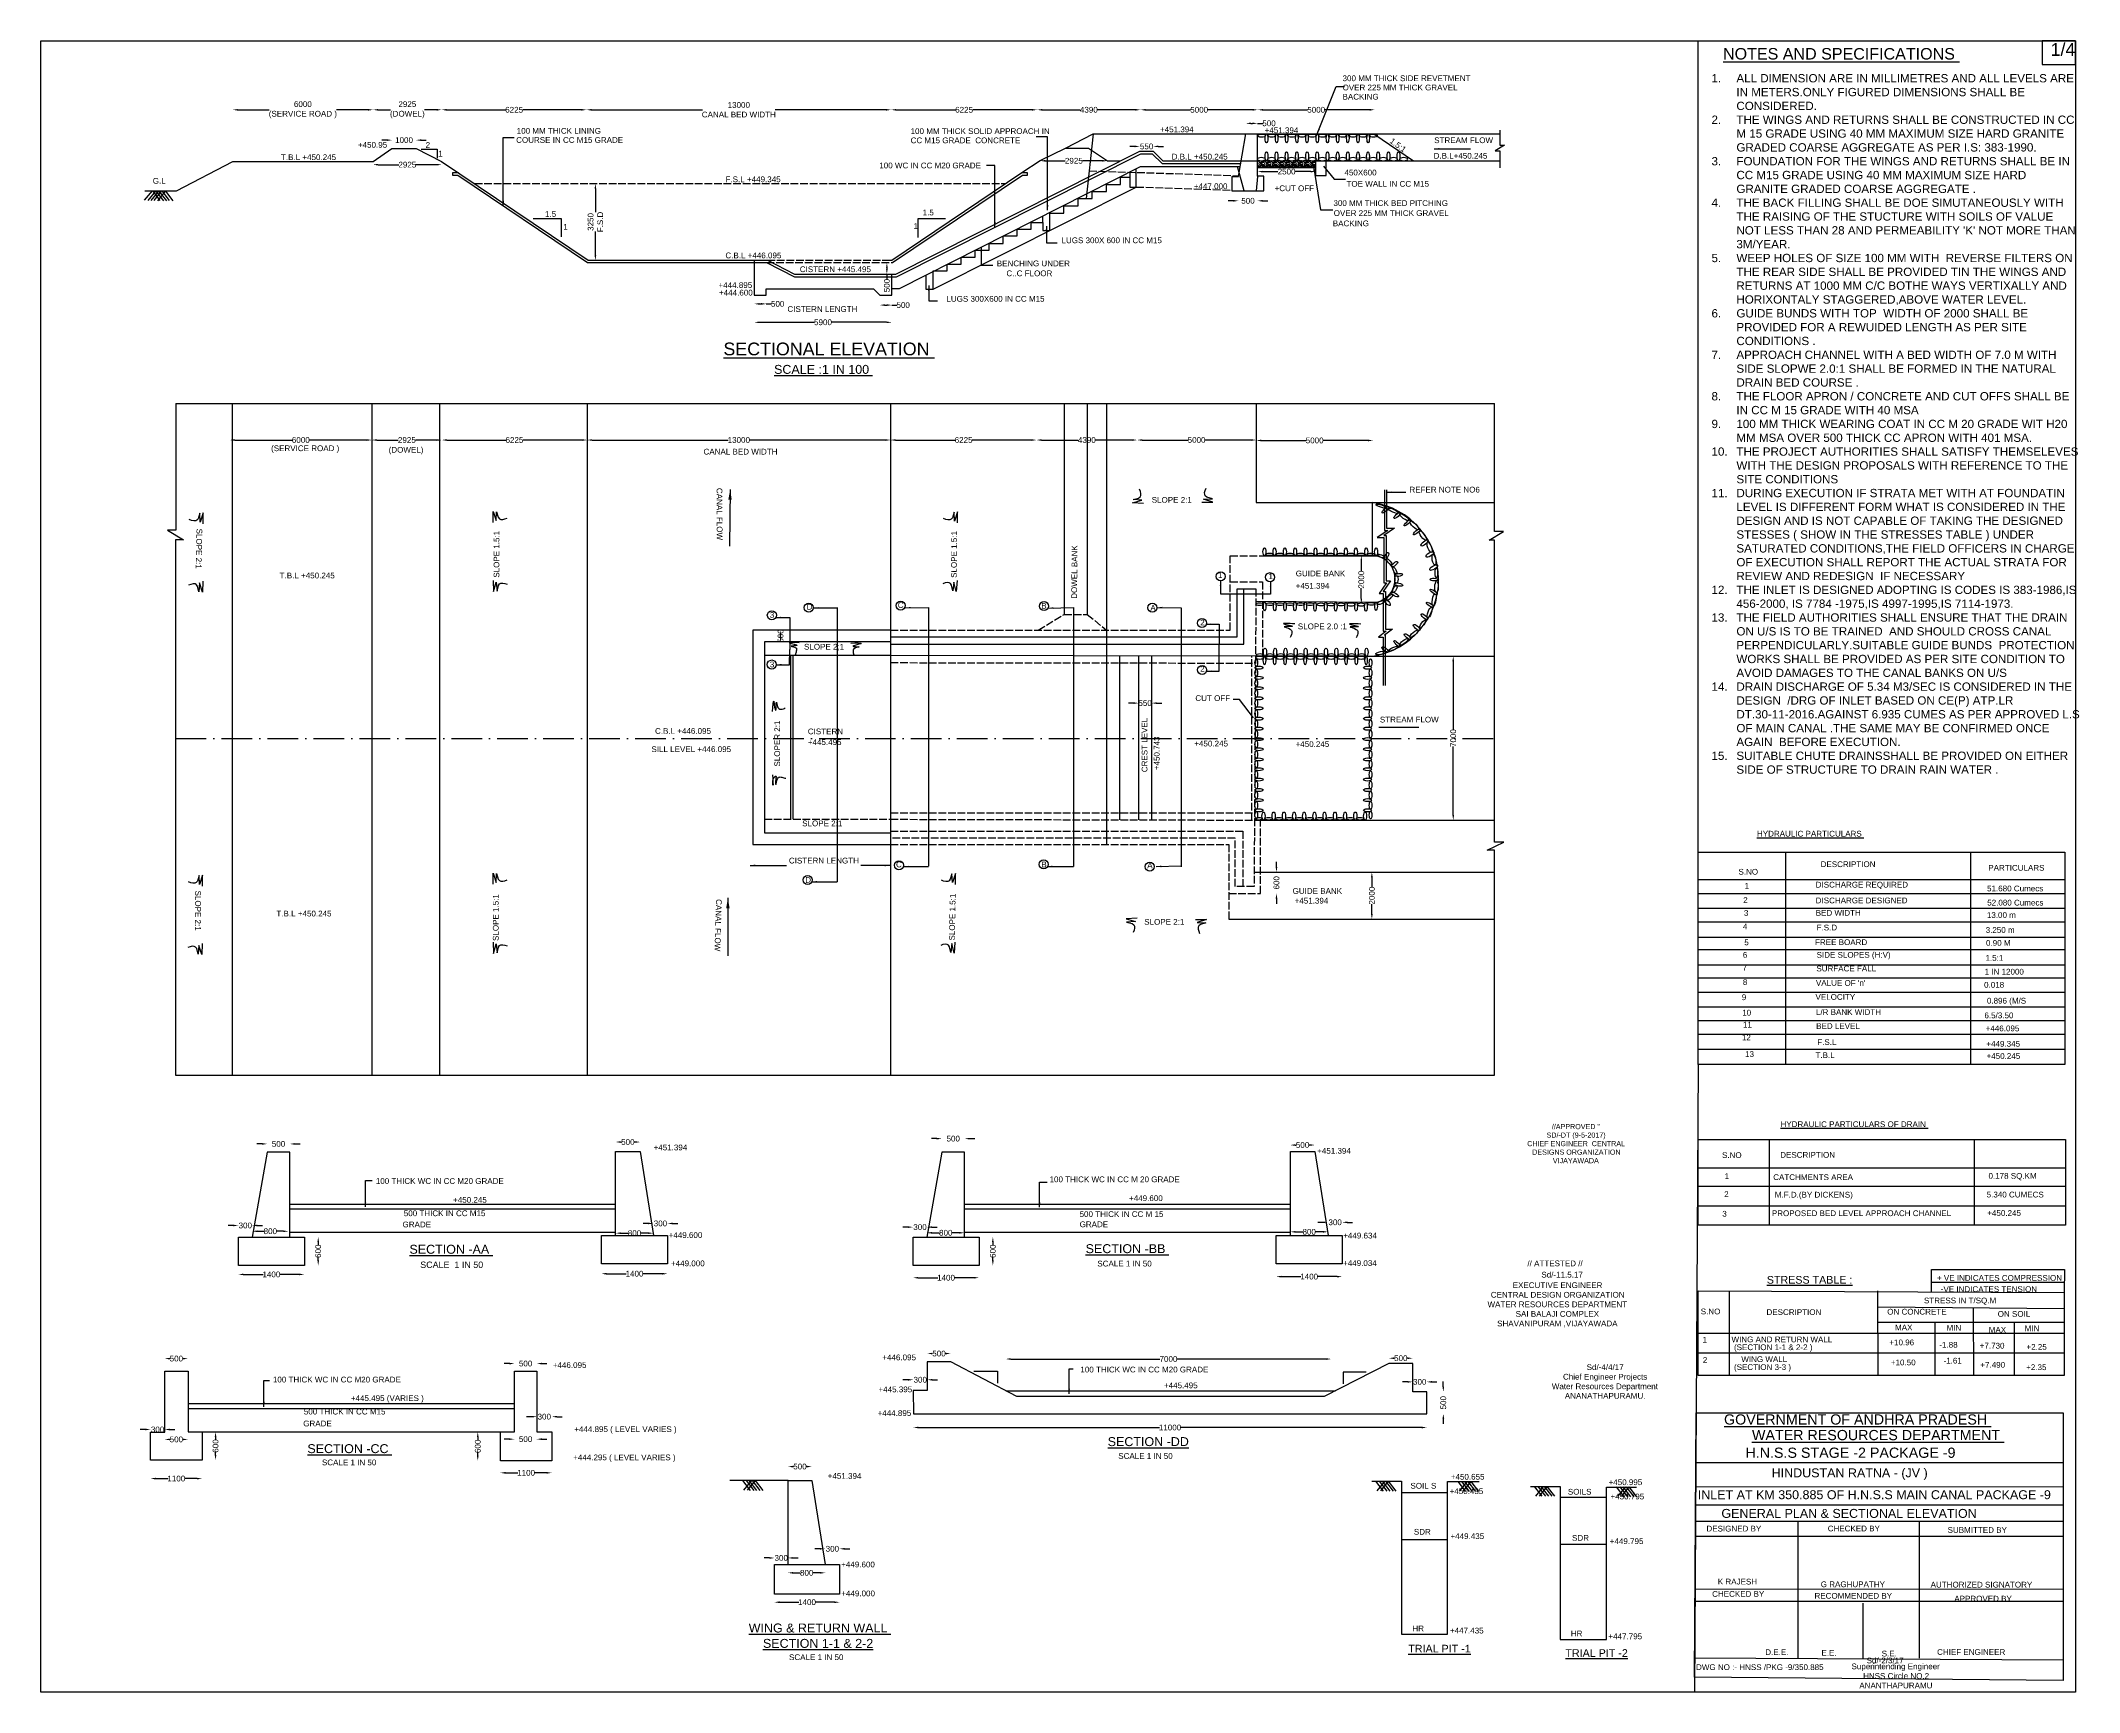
# Model space of a CAD drawing. Header units: millimetres. Extents: x 5124 to 2149775, y 2311 to 45661878.
# Drawn here: x 2069937 to 2149775, y 45597169 to 45661878 of the extents above.
import ezdxf

# ---------------------------------------------------------------- set-up
doc = ezdxf.new("R2010")
doc.units = ezdxf.units.MM
doc.header["$MEASUREMENT"] = 0
doc.linetypes.add('ACAD_ISO02W100', pattern=[15, 12, -3])
doc.linetypes.add('ACAD_ISO10W100', pattern=[18, 12, -3, 0, -3])
for name, color, linetype in [('DIMENSIONS', 7, 'Continuous'), ('DRAWING', 2, 'Continuous'), ('TEXT', 7, 'Continuous')]:
    doc.layers.add(name, color=color, linetype=linetype)
doc.styles.get("Standard").update_dxf_attribs({"font": 'arial.ttf', "height": 225})
doc.dimstyles.get("Standard").update_dxf_attribs({"dimtxt": 225, "dimasz": 200, "dimexe": 0.18, "dimexo": 0.0625, "dimgap": 0.09, "dimtad": 0, "dimdec": 0, "dimzin": 0, "dimdsep": 46, "dimtxsty": 'Standard', "dimcen": 0.09, "dimse1": 1, "dimse2": 1, "dimadec": 0, "dimazin": 0, "dimtfac": 1, "dimtdec": 0, "dimtofl": 0, "dimtmove": 0, "dimatfit": 3, "dimfxl": 1, "dimtolj": 1, "dimtzin": 0, "dimarcsym": 0})

# ---------------------------------------------------------------- blocks, each defined once
blk = doc.blocks.new('*D54')
at = {"layer": 'Defpoints', "color": 0, "transparency": 16777216}
for p in [(2082951, 45659173), (2077455, 45657150), (2082951, 45657150)]:
    blk.add_point(p, dxfattribs=at)
at = {"layer": 'DIMENSIONS', "color": 0, "lineweight": -2, "transparency": 16777216}
for p, q in [((2077655, 45659173), (2078882, 45659173)), ((2082751, 45659173), (2081524, 45659173))]:
    blk.add_line(p, q, dxfattribs=at)
at = {"layer": 'DIMENSIONS', "color": 0, "transparency": 16777216}
for points in [[(2077655, 45659206), (2077655, 45659139), (2077455, 45659173)], [(2082751, 45659206), (2082751, 45659139), (2082951, 45659173)]]:
    blk.add_solid(points, dxfattribs=at)
at = {"layer": 'DIMENSIONS', "color": 0, "transparency": 16777216, "insert": (2080203, 45659173), "char_height": 225, "attachment_point": 5}
blk.add_mtext('\\A1;6000\\P(SERVICE ROAD )', dxfattribs=at)
blk = doc.blocks.new('*D55')
at = {"layer": 'Defpoints', "color": 0, "transparency": 16777216}
for p in [(2085639, 45659173), (2082951, 45657150), (2085639, 45657152)]:
    blk.add_point(p, dxfattribs=at)
at = {"layer": 'DIMENSIONS', "color": 0, "lineweight": -2, "transparency": 16777216}
for p, q in [((2083151, 45659173), (2083629, 45659173)), ((2085439, 45659173), (2084961, 45659173))]:
    blk.add_line(p, q, dxfattribs=at)
at = {"layer": 'DIMENSIONS', "color": 0, "transparency": 16777216}
for points in [[(2083151, 45659206), (2083151, 45659139), (2082951, 45659173)], [(2085439, 45659206), (2085439, 45659139), (2085639, 45659173)]]:
    blk.add_solid(points, dxfattribs=at)
at = {"layer": 'DIMENSIONS', "color": 0, "transparency": 16777216, "insert": (2084295, 45659173), "char_height": 225, "attachment_point": 5}
blk.add_mtext('\\A1;2925\\P(DOWEL) ', dxfattribs=at)
blk = doc.blocks.new('*D56')
at = {"layer": 'Defpoints', "color": 0, "transparency": 16777216}
for p in [(2085639, 45659173), (2091314, 45659173), (2091314, 45659173)]:
    blk.add_point(p, dxfattribs=at)
at = {"layer": 'DIMENSIONS', "color": 0, "lineweight": -2, "transparency": 16777216}
for p, q in [((2085839, 45659173), (2088139, 45659173)), ((2091114, 45659173), (2088814, 45659173))]:
    blk.add_line(p, q, dxfattribs=at)
at = {"layer": 'DIMENSIONS', "color": 0, "transparency": 16777216}
for points in [[(2085839, 45659206), (2085839, 45659139), (2085639, 45659173)], [(2091114, 45659206), (2091114, 45659139), (2091314, 45659173)]]:
    blk.add_solid(points, dxfattribs=at)
at = {"layer": 'DIMENSIONS', "color": 0, "transparency": 16777216, "insert": (2088476, 45659173), "char_height": 225, "attachment_point": 5}
blk.add_mtext('\\A1;6225', dxfattribs=at)
blk = doc.blocks.new('*D57')
at = {"layer": 'Defpoints', "color": 0, "transparency": 16777216}
for p in [(2091314, 45659173), (2103239, 45659173), (2103239, 45659173)]:
    blk.add_point(p, dxfattribs=at)
at = {"layer": 'DIMENSIONS', "color": 0, "lineweight": -2, "transparency": 16777216}
for p, q in [((2091514, 45659173), (2095848, 45659173)), ((2103039, 45659173), (2098706, 45659173))]:
    blk.add_line(p, q, dxfattribs=at)
at = {"layer": 'DIMENSIONS', "color": 0, "transparency": 16777216}
for points in [[(2091514, 45659206), (2091514, 45659139), (2091314, 45659173)], [(2103039, 45659206), (2103039, 45659139), (2103239, 45659173)]]:
    blk.add_solid(points, dxfattribs=at)
at = {"layer": 'DIMENSIONS', "color": 0, "transparency": 16777216, "insert": (2097277, 45659173), "char_height": 225, "attachment_point": 5}
blk.add_mtext('\\A1;13000 \\PCANAL BED WIDTH ', dxfattribs=at)
blk = doc.blocks.new('*D58')
at = {"layer": 'Defpoints', "color": 0, "transparency": 16777216}
for p in [(2103239, 45659173), (2108960, 45659173), (2108960, 45659173)]:
    blk.add_point(p, dxfattribs=at)
at = {"layer": 'DIMENSIONS', "color": 0, "lineweight": -2, "transparency": 16777216}
for p, q in [((2103439, 45659173), (2105762, 45659173)), ((2108760, 45659173), (2106437, 45659173))]:
    blk.add_line(p, q, dxfattribs=at)
at = {"layer": 'DIMENSIONS', "color": 0, "transparency": 16777216}
for points in [[(2103439, 45659206), (2103439, 45659139), (2103239, 45659173)], [(2108760, 45659206), (2108760, 45659139), (2108960, 45659173)]]:
    blk.add_solid(points, dxfattribs=at)
at = {"layer": 'DIMENSIONS', "color": 0, "transparency": 16777216, "insert": (2106100, 45659173), "char_height": 225, "attachment_point": 5}
blk.add_mtext('\\A1;6225', dxfattribs=at)
blk = doc.blocks.new('*D59')
at = {"layer": 'Defpoints', "color": 0, "transparency": 16777216}
for p in [(2108960, 45659173), (2113011, 45659173), (2113011, 45659173)]:
    blk.add_point(p, dxfattribs=at)
at = {"layer": 'DIMENSIONS', "color": 0, "lineweight": -2, "transparency": 16777216}
for p, q in [((2109160, 45659173), (2110645, 45659173)), ((2112811, 45659173), (2111326, 45659173))]:
    blk.add_line(p, q, dxfattribs=at)
at = {"layer": 'DIMENSIONS', "color": 0, "transparency": 16777216}
for points in [[(2109160, 45659206), (2109160, 45659139), (2108960, 45659173)], [(2112811, 45659206), (2112811, 45659139), (2113011, 45659173)]]:
    blk.add_solid(points, dxfattribs=at)
at = {"layer": 'DIMENSIONS', "color": 0, "transparency": 16777216, "insert": (2110986, 45659173), "char_height": 225, "attachment_point": 5}
blk.add_mtext('\\A1;4390', dxfattribs=at)
blk = doc.blocks.new('*D60')
at = {"layer": 'Defpoints', "color": 0, "transparency": 16777216}
for p in [(2113011, 45659173), (2117602, 45659173), (2117602, 45659173)]:
    blk.add_point(p, dxfattribs=at)
at = {"layer": 'DIMENSIONS', "color": 0, "lineweight": -2, "transparency": 16777216}
for p, q in [((2113211, 45659173), (2114971, 45659173)), ((2117402, 45659173), (2115642, 45659173))]:
    blk.add_line(p, q, dxfattribs=at)
at = {"layer": 'DIMENSIONS', "color": 0, "transparency": 16777216}
for points in [[(2113211, 45659206), (2113211, 45659139), (2113011, 45659173)], [(2117402, 45659206), (2117402, 45659139), (2117602, 45659173)]]:
    blk.add_solid(points, dxfattribs=at)
at = {"layer": 'DIMENSIONS', "color": 0, "transparency": 16777216, "insert": (2115307, 45659173), "char_height": 225, "attachment_point": 5}
blk.add_mtext('\\A1;5000', dxfattribs=at)
blk = doc.blocks.new('*D61')
at = {"layer": 'Defpoints', "color": 0, "transparency": 16777216}
for p in [(2117602, 45659173), (2122180, 45659173), (2122180, 45659173)]:
    blk.add_point(p, dxfattribs=at)
at = {"layer": 'DIMENSIONS', "color": 0, "lineweight": -2, "transparency": 16777216}
for p, q in [((2117802, 45659173), (2119555, 45659173)), ((2121980, 45659173), (2120227, 45659173))]:
    blk.add_line(p, q, dxfattribs=at)
at = {"layer": 'DIMENSIONS', "color": 0, "transparency": 16777216}
for points in [[(2117802, 45659206), (2117802, 45659139), (2117602, 45659173)], [(2121980, 45659206), (2121980, 45659139), (2122180, 45659173)]]:
    blk.add_solid(points, dxfattribs=at)
at = {"layer": 'DIMENSIONS', "color": 0, "transparency": 16777216, "insert": (2119891, 45659173), "char_height": 225, "attachment_point": 5}
blk.add_mtext('\\A1;5000', dxfattribs=at)
blk = doc.blocks.new('*D62')
at = {"layer": 'Defpoints', "color": 0, "transparency": 16777216}
for p in [(2117594, 45658642), (2117131, 45658230), (2117594, 45658230)]:
    blk.add_point(p, dxfattribs=at)
at = {"layer": 'DIMENSIONS', "color": 0, "lineweight": -2, "transparency": 16777216}
for p, q in [((2117331, 45658642), (2117394, 45658642)), ((2117594, 45658642), (2117794, 45658642))]:
    blk.add_line(p, q, dxfattribs=at)
at = {"layer": 'DIMENSIONS', "color": 0, "transparency": 16777216}
for points in [[(2117331, 45658675), (2117331, 45658608), (2117131, 45658642)], [(2117394, 45658675), (2117394, 45658608), (2117594, 45658642)]]:
    blk.add_solid(points, dxfattribs=at)
at = {"layer": 'DIMENSIONS', "color": 0, "transparency": 16777216, "insert": (2118042, 45658642), "char_height": 225, "attachment_point": 5}
blk.add_mtext('\\A1;500', dxfattribs=at)
blk = doc.blocks.new('*D63')
at = {"layer": 'Defpoints', "color": 0, "transparency": 16777216}
for p in [(2084638, 45657985), (2083692, 45657661), (2084638, 45657661)]:
    blk.add_point(p, dxfattribs=at)
at = {"layer": 'DIMENSIONS', "color": 0, "lineweight": -2, "transparency": 16777216}
for p, q in [((2083492, 45657985), (2083292, 45657985)), ((2084838, 45657985), (2085038, 45657985))]:
    blk.add_line(p, q, dxfattribs=at)
at = {"layer": 'DIMENSIONS', "color": 0, "transparency": 16777216}
for points in [[(2083492, 45658018), (2083492, 45657952), (2083692, 45657985)], [(2084838, 45658018), (2084838, 45657952), (2084638, 45657985)]]:
    blk.add_solid(points, dxfattribs=at)
at = {"layer": 'DIMENSIONS', "color": 0, "transparency": 16777216, "insert": (2084165, 45657985), "char_height": 225, "attachment_point": 5}
blk.add_mtext('\\A1;1000', dxfattribs=at)
blk = doc.blocks.new('*D64')
at = {"layer": 'Defpoints', "color": 0, "transparency": 16777216}
for p in [(2082951, 45657150), (2085639, 45657152), (2085639, 45657023)]:
    blk.add_point(p, dxfattribs=at)
at = {"layer": 'DIMENSIONS', "color": 0, "lineweight": -2, "transparency": 16777216}
for p, q in [((2083151, 45657023), (2083956, 45657023)), ((2085439, 45657023), (2084633, 45657023))]:
    blk.add_line(p, q, dxfattribs=at)
at = {"layer": 'DIMENSIONS', "color": 0, "transparency": 16777216}
for points in [[(2083151, 45657056), (2083151, 45656989), (2082951, 45657023)], [(2085439, 45657056), (2085439, 45656989), (2085639, 45657023)]]:
    blk.add_solid(points, dxfattribs=at)
at = {"layer": 'DIMENSIONS', "color": 0, "transparency": 16777216, "insert": (2084295, 45657023), "char_height": 225, "attachment_point": 5}
blk.add_mtext('\\A1;2925', dxfattribs=at)
blk = doc.blocks.new('*D65')
at = {"layer": 'Defpoints', "color": 0, "transparency": 16777216}
for p in [(2091714, 45656279), (2091660, 45653278), (2091714, 45653278)]:
    blk.add_point(p, dxfattribs=at)
at = {"layer": 'DIMENSIONS', "color": 0, "lineweight": -2, "transparency": 16777216}
for p, q in [((2091660, 45656079), (2091660, 45655159)), ((2091660, 45653478), (2091660, 45654398))]:
    blk.add_line(p, q, dxfattribs=at)
at = {"layer": 'DIMENSIONS', "color": 0, "transparency": 16777216}
for points in [[(2091626, 45656079), (2091693, 45656079), (2091660, 45656279)], [(2091626, 45653478), (2091693, 45653478), (2091660, 45653278)]]:
    blk.add_solid(points, dxfattribs=at)
at = {"layer": 'DIMENSIONS', "color": 0, "transparency": 16777216, "insert": (2091660, 45654778), "char_height": 225, "attachment_point": 5, "rotation": 90}
blk.add_mtext('\\A1;3250\\PF.S.D ', dxfattribs=at)
blk = doc.blocks.new('*D66')
at = {"layer": 'Defpoints', "color": 0, "transparency": 16777216}
for p in [(2109083, 45657187), (2111713, 45657187), (2111713, 45657175)]:
    blk.add_point(p, dxfattribs=at)
at = {"layer": 'DIMENSIONS', "color": 0, "lineweight": -2, "transparency": 16777216}
for p, q in [((2109283, 45657175), (2110059, 45657175)), ((2111513, 45657175), (2110737, 45657175))]:
    blk.add_line(p, q, dxfattribs=at)
at = {"layer": 'DIMENSIONS', "color": 0, "transparency": 16777216}
for points in [[(2109283, 45657208), (2109283, 45657141), (2109083, 45657175)], [(2111513, 45657208), (2111513, 45657141), (2111713, 45657175)]]:
    blk.add_solid(points, dxfattribs=at)
at = {"layer": 'DIMENSIONS', "color": 0, "transparency": 16777216, "insert": (2110398, 45657175), "char_height": 225, "attachment_point": 5}
blk.add_mtext('\\A1;2925', dxfattribs=at)
blk = doc.blocks.new('*D67')
at = {"layer": 'Defpoints', "color": 0, "transparency": 16777216}
for p in [(2112985, 45657551), (2113511, 45657738), (2113511, 45657551)]:
    blk.add_point(p, dxfattribs=at)
at = {"layer": 'DIMENSIONS', "color": 0, "lineweight": -2, "transparency": 16777216}
for p, q in [((2112785, 45657738), (2112585, 45657738)), ((2113711, 45657738), (2113911, 45657738))]:
    blk.add_line(p, q, dxfattribs=at)
at = {"layer": 'DIMENSIONS', "color": 0, "transparency": 16777216}
for points in [[(2112785, 45657772), (2112785, 45657705), (2112985, 45657738)], [(2113711, 45657772), (2113711, 45657705), (2113511, 45657738)]]:
    blk.add_solid(points, dxfattribs=at)
at = {"layer": 'DIMENSIONS', "color": 0, "transparency": 16777216, "insert": (2113248, 45657738), "char_height": 225, "attachment_point": 5}
blk.add_mtext('\\A1;550', dxfattribs=at)
blk = doc.blocks.new('*D68')
at = {"layer": 'Defpoints', "color": 0, "transparency": 16777216}
for p in [(2117594, 45656760), (2119869, 45656760), (2119869, 45656751)]:
    blk.add_point(p, dxfattribs=at)
at = {"layer": 'DIMENSIONS', "color": 0, "lineweight": -2, "transparency": 16777216}
for p, q in [((2117794, 45656751), (2118394, 45656751)), ((2119669, 45656751), (2119069, 45656751))]:
    blk.add_line(p, q, dxfattribs=at)
at = {"layer": 'DIMENSIONS', "color": 0, "transparency": 16777216}
for points in [[(2117794, 45656784), (2117794, 45656718), (2117594, 45656751)], [(2119669, 45656784), (2119669, 45656718), (2119869, 45656751)]]:
    blk.add_solid(points, dxfattribs=at)
at = {"layer": 'DIMENSIONS', "color": 0, "transparency": 16777216, "insert": (2118732, 45656751), "char_height": 225, "attachment_point": 5}
blk.add_mtext('\\A1;2500', dxfattribs=at)
blk = doc.blocks.new('*D69')
at = {"layer": 'Defpoints', "color": 0, "transparency": 16777216}
for p in [(2116845, 45656563), (2117594, 45656563), (2117594, 45655607)]:
    blk.add_point(p, dxfattribs=at)
at = {"layer": 'DIMENSIONS', "color": 0, "lineweight": -2, "transparency": 16777216}
for p, q in [((2116645, 45655607), (2116445, 45655607)), ((2117794, 45655607), (2117994, 45655607))]:
    blk.add_line(p, q, dxfattribs=at)
at = {"layer": 'DIMENSIONS', "color": 0, "transparency": 16777216}
for points in [[(2116645, 45655640), (2116645, 45655574), (2116845, 45655607)], [(2117794, 45655640), (2117794, 45655574), (2117594, 45655607)]]:
    blk.add_solid(points, dxfattribs=at)
at = {"layer": 'DIMENSIONS', "color": 0, "transparency": 16777216, "insert": (2117219, 45655607), "char_height": 225, "attachment_point": 5}
blk.add_mtext('\\A1;500', dxfattribs=at)
blk = doc.blocks.new('*D70')
at = {"layer": 'Defpoints', "color": 0, "transparency": 16777216}
for p in [(2103045, 45653189), (2103045, 45652733), (2103076, 45652733)]:
    blk.add_point(p, dxfattribs=at)
at = {"layer": 'DIMENSIONS', "color": 0, "lineweight": -2, "transparency": 16777216}
for p, q in [((2103076, 45652989), (2103076, 45652933)), ((2103076, 45652733), (2103076, 45652533))]:
    blk.add_line(p, q, dxfattribs=at)
at = {"layer": 'DIMENSIONS', "color": 0, "transparency": 16777216}
for points in [[(2103043, 45652989), (2103109, 45652989), (2103076, 45653189)], [(2103043, 45652933), (2103109, 45652933), (2103076, 45652733)]]:
    blk.add_solid(points, dxfattribs=at)
at = {"layer": 'DIMENSIONS', "color": 0, "transparency": 16777216, "insert": (2103076, 45652285), "char_height": 225, "attachment_point": 5, "rotation": 90}
blk.add_mtext('\\A1;500', dxfattribs=at)
blk = doc.blocks.new('*D71')
at = {"layer": 'Defpoints', "color": 0, "transparency": 16777216}
for p in [(2097883, 45651909), (2098351, 45651909), (2098351, 45651568)]:
    blk.add_point(p, dxfattribs=at)
at = {"layer": 'DIMENSIONS', "color": 0, "lineweight": -2, "transparency": 16777216}
for p, q in [((2098083, 45651568), (2098151, 45651568)), ((2098351, 45651568), (2098551, 45651568))]:
    blk.add_line(p, q, dxfattribs=at)
at = {"layer": 'DIMENSIONS', "color": 0, "transparency": 16777216}
for points in [[(2098083, 45651601), (2098083, 45651534), (2097883, 45651568)], [(2098151, 45651601), (2098151, 45651534), (2098351, 45651568)]]:
    blk.add_solid(points, dxfattribs=at)
at = {"layer": 'DIMENSIONS', "color": 0, "transparency": 16777216, "insert": (2098799, 45651568), "char_height": 225, "attachment_point": 5}
blk.add_mtext('\\A1;500', dxfattribs=at)
blk = doc.blocks.new('*D72')
at = {"layer": 'Defpoints', "color": 0, "transparency": 16777216}
for p in [(2102804, 45651916), (2103266, 45651916), (2103266, 45651521)]:
    blk.add_point(p, dxfattribs=at)
at = {"layer": 'DIMENSIONS', "color": 0, "lineweight": -2, "transparency": 16777216}
for p, q in [((2103004, 45651521), (2103066, 45651521)), ((2103266, 45651521), (2103466, 45651521))]:
    blk.add_line(p, q, dxfattribs=at)
at = {"layer": 'DIMENSIONS', "color": 0, "transparency": 16777216}
for points in [[(2103004, 45651555), (2103004, 45651488), (2102804, 45651521)], [(2103066, 45651555), (2103066, 45651488), (2103266, 45651521)]]:
    blk.add_solid(points, dxfattribs=at)
at = {"layer": 'DIMENSIONS', "color": 0, "transparency": 16777216, "insert": (2103714, 45651521), "char_height": 225, "attachment_point": 5}
blk.add_mtext('\\A1;500', dxfattribs=at)
blk = doc.blocks.new('*D73')
at = {"layer": 'Defpoints', "color": 0, "transparency": 16777216}
for p in [(2097883, 45651909), (2103266, 45651909), (2103266, 45650846)]:
    blk.add_point(p, dxfattribs=at)
at = {"layer": 'DIMENSIONS', "color": 0, "lineweight": -2, "transparency": 16777216}
for p, q in [((2098083, 45650846), (2100239, 45650846)), ((2103066, 45650846), (2100910, 45650846))]:
    blk.add_line(p, q, dxfattribs=at)
at = {"layer": 'DIMENSIONS', "color": 0, "transparency": 16777216}
for points in [[(2098083, 45650879), (2098083, 45650812), (2097883, 45650846)], [(2103066, 45650879), (2103066, 45650812), (2103266, 45650846)]]:
    blk.add_solid(points, dxfattribs=at)
at = {"layer": 'DIMENSIONS', "color": 0, "transparency": 16777216, "insert": (2100574, 45650846), "char_height": 225, "attachment_point": 5}
blk.add_mtext('\\A1;5900', dxfattribs=at)
blk = doc.blocks.new('*D74')
at = {"layer": 'Defpoints', "color": 0, "transparency": 16777216}
for p in [(2077338, 45646027), (2082905, 45646234), (2082905, 45646027)]:
    blk.add_point(p, dxfattribs=at)
at = {"layer": 'DIMENSIONS', "color": 0, "lineweight": -2, "transparency": 16777216}
for p, q in [((2077538, 45646234), (2079785, 45646234)), ((2082705, 45646234), (2080458, 45646234))]:
    blk.add_line(p, q, dxfattribs=at)
at = {"layer": 'DIMENSIONS', "color": 0, "transparency": 16777216}
for points in [[(2077538, 45646267), (2077538, 45646200), (2077338, 45646234)], [(2082705, 45646267), (2082705, 45646200), (2082905, 45646234)]]:
    blk.add_solid(points, dxfattribs=at)
at = {"layer": 'DIMENSIONS', "color": 0, "transparency": 16777216, "insert": (2080122, 45646234), "char_height": 225, "attachment_point": 5}
blk.add_mtext('\\A1;6000', dxfattribs=at)
blk = doc.blocks.new('*D75')
at = {"layer": 'Defpoints', "color": 0, "transparency": 16777216}
for p in [(2082905, 45646234), (2085646, 45646234), (2085646, 45646234)]:
    blk.add_point(p, dxfattribs=at)
at = {"layer": 'DIMENSIONS', "color": 0, "lineweight": -2, "transparency": 16777216}
for p, q in [((2083105, 45646234), (2083937, 45646234)), ((2085446, 45646234), (2084615, 45646234))]:
    blk.add_line(p, q, dxfattribs=at)
at = {"layer": 'DIMENSIONS', "color": 0, "transparency": 16777216}
for points in [[(2083105, 45646267), (2083105, 45646200), (2082905, 45646234)], [(2085446, 45646267), (2085446, 45646200), (2085646, 45646234)]]:
    blk.add_solid(points, dxfattribs=at)
at = {"layer": 'DIMENSIONS', "color": 0, "transparency": 16777216, "insert": (2084276, 45646234), "char_height": 225, "attachment_point": 5}
blk.add_mtext('\\A1;2925', dxfattribs=at)
blk = doc.blocks.new('*D76')
at = {"layer": 'Defpoints', "color": 0, "transparency": 16777216}
for p in [(2085646, 45646234), (2091333, 45646234), (2091333, 45646234)]:
    blk.add_point(p, dxfattribs=at)
at = {"layer": 'DIMENSIONS', "color": 0, "lineweight": -2, "transparency": 16777216}
for p, q in [((2085846, 45646234), (2088152, 45646234)), ((2091133, 45646234), (2088827, 45646234))]:
    blk.add_line(p, q, dxfattribs=at)
at = {"layer": 'DIMENSIONS', "color": 0, "transparency": 16777216}
for points in [[(2085846, 45646267), (2085846, 45646200), (2085646, 45646234)], [(2091133, 45646267), (2091133, 45646200), (2091333, 45646234)]]:
    blk.add_solid(points, dxfattribs=at)
at = {"layer": 'DIMENSIONS', "color": 0, "transparency": 16777216, "insert": (2088490, 45646234), "char_height": 225, "attachment_point": 5}
blk.add_mtext('\\A1;6225', dxfattribs=at)
blk = doc.blocks.new('*D77')
at = {"layer": 'Defpoints', "color": 0, "transparency": 16777216}
for p in [(2091333, 45646234), (2103223, 45646234), (2103223, 45646234)]:
    blk.add_point(p, dxfattribs=at)
at = {"layer": 'DIMENSIONS', "color": 0, "lineweight": -2, "transparency": 16777216}
for p, q in [((2091533, 45646234), (2096865, 45646234)), ((2103023, 45646234), (2097690, 45646234))]:
    blk.add_line(p, q, dxfattribs=at)
at = {"layer": 'DIMENSIONS', "color": 0, "transparency": 16777216}
for points in [[(2091533, 45646267), (2091533, 45646200), (2091333, 45646234)], [(2103023, 45646267), (2103023, 45646200), (2103223, 45646234)]]:
    blk.add_solid(points, dxfattribs=at)
at = {"layer": 'DIMENSIONS', "color": 0, "transparency": 16777216, "insert": (2097278, 45646234), "char_height": 225, "attachment_point": 5}
blk.add_mtext('\\A1;13000', dxfattribs=at)
blk = doc.blocks.new('*D78')
at = {"layer": 'Defpoints', "color": 0, "transparency": 16777216}
for p in [(2103223, 45646234), (2108940, 45646234), (2108940, 45646234)]:
    blk.add_point(p, dxfattribs=at)
at = {"layer": 'DIMENSIONS', "color": 0, "lineweight": -2, "transparency": 16777216}
for p, q in [((2103423, 45646234), (2105744, 45646234)), ((2108740, 45646234), (2106419, 45646234))]:
    blk.add_line(p, q, dxfattribs=at)
at = {"layer": 'DIMENSIONS', "color": 0, "transparency": 16777216}
for points in [[(2103423, 45646267), (2103423, 45646200), (2103223, 45646234)], [(2108740, 45646267), (2108740, 45646200), (2108940, 45646234)]]:
    blk.add_solid(points, dxfattribs=at)
at = {"layer": 'DIMENSIONS', "color": 0, "transparency": 16777216, "insert": (2106081, 45646234), "char_height": 225, "attachment_point": 5}
blk.add_mtext('\\A1;6225', dxfattribs=at)
blk = doc.blocks.new('*D79')
at = {"layer": 'Defpoints', "color": 0, "transparency": 16777216}
for p in [(2108940, 45646234), (2112875, 45646234), (2112875, 45646234)]:
    blk.add_point(p, dxfattribs=at)
at = {"layer": 'DIMENSIONS', "color": 0, "lineweight": -2, "transparency": 16777216}
for p, q in [((2109140, 45646234), (2110568, 45646234)), ((2112675, 45646234), (2111248, 45646234))]:
    blk.add_line(p, q, dxfattribs=at)
at = {"layer": 'DIMENSIONS', "color": 0, "transparency": 16777216}
for points in [[(2109140, 45646267), (2109140, 45646200), (2108940, 45646234)], [(2112675, 45646267), (2112675, 45646200), (2112875, 45646234)]]:
    blk.add_solid(points, dxfattribs=at)
at = {"layer": 'DIMENSIONS', "color": 0, "transparency": 16777216, "insert": (2110908, 45646234), "char_height": 225, "attachment_point": 5}
blk.add_mtext('\\A1;4390', dxfattribs=at)
blk = doc.blocks.new('*D80')
at = {"layer": 'Defpoints', "color": 0, "transparency": 16777216}
for p in [(2112875, 45646234), (2117537, 45646234), (2117537, 45646234)]:
    blk.add_point(p, dxfattribs=at)
at = {"layer": 'DIMENSIONS', "color": 0, "lineweight": -2, "transparency": 16777216}
for p, q in [((2113075, 45646234), (2114870, 45646234)), ((2117337, 45646234), (2115542, 45646234))]:
    blk.add_line(p, q, dxfattribs=at)
at = {"layer": 'DIMENSIONS', "color": 0, "transparency": 16777216}
for points in [[(2113075, 45646267), (2113075, 45646200), (2112875, 45646234)], [(2117337, 45646267), (2117337, 45646200), (2117537, 45646234)]]:
    blk.add_solid(points, dxfattribs=at)
at = {"layer": 'DIMENSIONS', "color": 0, "transparency": 16777216, "insert": (2115206, 45646234), "char_height": 225, "attachment_point": 5}
blk.add_mtext('\\A1;5000', dxfattribs=at)
blk = doc.blocks.new('*D81')
at = {"layer": 'Defpoints', "color": 0, "transparency": 16777216}
for p in [(2117537, 45646234), (2122124, 45646234), (2122124, 45646217)]:
    blk.add_point(p, dxfattribs=at)
at = {"layer": 'DIMENSIONS', "color": 0, "lineweight": -2, "transparency": 16777216}
for p, q in [((2117737, 45646217), (2119495, 45646217)), ((2121924, 45646217), (2120166, 45646217))]:
    blk.add_line(p, q, dxfattribs=at)
at = {"layer": 'DIMENSIONS', "color": 0, "transparency": 16777216}
for points in [[(2117737, 45646250), (2117737, 45646184), (2117537, 45646217)], [(2121924, 45646250), (2121924, 45646184), (2122124, 45646217)]]:
    blk.add_solid(points, dxfattribs=at)
at = {"layer": 'DIMENSIONS', "color": 0, "transparency": 16777216, "insert": (2119830, 45646217), "char_height": 225, "attachment_point": 5}
blk.add_mtext('\\A1;5000', dxfattribs=at)
blk = doc.blocks.new('*D82')
at = {"layer": 'Defpoints', "color": 0, "transparency": 16777216}
for p in [(2121448, 45641702), (2121658, 45641702), (2121531, 45639823)]:
    blk.add_point(p, dxfattribs=at)
at = {"layer": 'DIMENSIONS', "color": 0, "lineweight": -2, "transparency": 16777216}
for p, q in [((2121658, 45641502), (2121658, 45641100)), ((2121658, 45640023), (2121658, 45640425))]:
    blk.add_line(p, q, dxfattribs=at)
at = {"layer": 'DIMENSIONS', "color": 0, "transparency": 16777216}
for points in [[(2121624, 45641502), (2121691, 45641502), (2121658, 45641702)], [(2121624, 45640023), (2121691, 45640023), (2121658, 45639823)]]:
    blk.add_solid(points, dxfattribs=at)
at = {"layer": 'DIMENSIONS', "color": 0, "transparency": 16777216, "insert": (2121658, 45640762), "char_height": 225, "attachment_point": 5, "rotation": 90}
blk.add_mtext('\\A1;2000', dxfattribs=at)
blk = doc.blocks.new('*D83')
at = {"layer": 'Defpoints', "color": 0, "transparency": 16777216}
for p in [(2117711, 45629304), (2118334, 45629304), (2117711, 45628465)]:
    blk.add_point(p, dxfattribs=at)
at = {"layer": 'DIMENSIONS', "color": 0, "lineweight": -2, "transparency": 16777216}
for p, q in [((2118334, 45629504), (2118334, 45629704)), ((2118334, 45628265), (2118334, 45628065))]:
    blk.add_line(p, q, dxfattribs=at)
at = {"layer": 'DIMENSIONS', "color": 0, "transparency": 16777216}
for points in [[(2118301, 45629504), (2118368, 45629504), (2118334, 45629304)], [(2118301, 45628265), (2118368, 45628265), (2118334, 45628465)]]:
    blk.add_solid(points, dxfattribs=at)
at = {"layer": 'DIMENSIONS', "color": 0, "transparency": 16777216, "insert": (2118334, 45628885), "char_height": 225, "attachment_point": 5, "rotation": 90}
blk.add_mtext('\\A1;600', dxfattribs=at)
blk = doc.blocks.new('*D84')
at = {"layer": 'Defpoints', "color": 0, "transparency": 16777216}
for p in [(2125159, 45637768), (2125258, 45637768), (2125159, 45631341)]:
    blk.add_point(p, dxfattribs=at)
at = {"layer": 'DIMENSIONS', "color": 0, "lineweight": -2, "transparency": 16777216}
for p, q in [((2125258, 45637568), (2125258, 45634889)), ((2125258, 45631541), (2125258, 45634220))]:
    blk.add_line(p, q, dxfattribs=at)
at = {"layer": 'DIMENSIONS', "color": 0, "transparency": 16777216}
for points in [[(2125224, 45637568), (2125291, 45637568), (2125258, 45637768)], [(2125224, 45631541), (2125291, 45631541), (2125258, 45631341)]]:
    blk.add_solid(points, dxfattribs=at)
at = {"layer": 'DIMENSIONS', "color": 0, "transparency": 16777216, "insert": (2125258, 45634555), "char_height": 225, "attachment_point": 5, "rotation": 90}
blk.add_mtext('\\A1;7000', dxfattribs=at)
blk = doc.blocks.new('*D85')
at = {"layer": 'Defpoints', "color": 0, "transparency": 16777216}
for p in [(2112936, 45635925), (2113445, 45635925), (2113445, 45635925)]:
    blk.add_point(p, dxfattribs=at)
at = {"layer": 'DIMENSIONS', "color": 0, "lineweight": -2, "transparency": 16777216}
for p, q in [((2112736, 45635925), (2112536, 45635925)), ((2113645, 45635925), (2113845, 45635925))]:
    blk.add_line(p, q, dxfattribs=at)
at = {"layer": 'DIMENSIONS', "color": 0, "transparency": 16777216}
for points in [[(2112736, 45635959), (2112736, 45635892), (2112936, 45635925)], [(2113645, 45635959), (2113645, 45635892), (2113445, 45635925)]]:
    blk.add_solid(points, dxfattribs=at)
at = {"layer": 'DIMENSIONS', "color": 0, "transparency": 16777216, "insert": (2113190, 45635925), "char_height": 225, "attachment_point": 5}
blk.add_mtext('\\A1;550', dxfattribs=at)
blk = doc.blocks.new('*D86')
at = {"layer": 'Defpoints', "color": 0, "transparency": 16777216}
for p in [(2098629, 45638778), (2098913, 45638778), (2098629, 45638330)]:
    blk.add_point(p, dxfattribs=at)
at = {"layer": 'DIMENSIONS', "color": 0, "lineweight": -2, "transparency": 16777216}
blk.add_line((2098913, 45638530), (2098913, 45638578), dxfattribs=at)
at = {"layer": 'DIMENSIONS', "color": 0, "transparency": 16777216}
for points in [[(2098879, 45638578), (2098946, 45638578), (2098913, 45638778)], [(2098879, 45638530), (2098946, 45638530), (2098913, 45638330)]]:
    blk.add_solid(points, dxfattribs=at)
at = {"layer": 'DIMENSIONS', "color": 0, "transparency": 16777216, "insert": (2098913, 45638554), "char_height": 225, "attachment_point": 5, "rotation": 90}
blk.add_mtext('\\A1;500', dxfattribs=at)
blk = doc.blocks.new('*D87')
at = {"layer": 'Defpoints', "color": 0, "transparency": 16777216}
for p in [(2079695, 45618653), (2078804, 45618328), (2079695, 45618328)]:
    blk.add_point(p, dxfattribs=at)
at = {"layer": 'DIMENSIONS', "color": 0, "lineweight": -2, "transparency": 16777216}
for p, q in [((2078604, 45618653), (2078404, 45618653)), ((2079895, 45618653), (2080095, 45618653))]:
    blk.add_line(p, q, dxfattribs=at)
at = {"layer": 'DIMENSIONS', "color": 0, "transparency": 16777216}
for points in [[(2078604, 45618686), (2078604, 45618619), (2078804, 45618653)], [(2079895, 45618686), (2079895, 45618619), (2079695, 45618653)]]:
    blk.add_solid(points, dxfattribs=at)
at = {"layer": 'DIMENSIONS', "color": 0, "transparency": 16777216, "insert": (2079250, 45618653), "char_height": 225, "attachment_point": 5}
blk.add_mtext('\\A1;500', dxfattribs=at)
blk = doc.blocks.new('*D88')
at = {"layer": 'Defpoints', "color": 0, "transparency": 16777216}
for p in [(2078220, 45615457), (2077676, 45615006), (2078220, 45615006)]:
    blk.add_point(p, dxfattribs=at)
at = {"layer": 'DIMENSIONS', "color": 0, "lineweight": -2, "transparency": 16777216}
for p, q in [((2077476, 45615457), (2077276, 45615457)), ((2078420, 45615457), (2078620, 45615457))]:
    blk.add_line(p, q, dxfattribs=at)
at = {"layer": 'DIMENSIONS', "color": 0, "transparency": 16777216}
for points in [[(2077476, 45615490), (2077476, 45615424), (2077676, 45615457)], [(2078420, 45615490), (2078420, 45615424), (2078220, 45615457)]]:
    blk.add_solid(points, dxfattribs=at)
at = {"layer": 'DIMENSIONS', "color": 0, "transparency": 16777216, "insert": (2077948, 45615457), "char_height": 225, "attachment_point": 5}
blk.add_mtext('\\A1;300', dxfattribs=at)
blk = doc.blocks.new('*D89')
at = {"layer": 'Defpoints', "color": 0, "transparency": 16777216}
for p in [(2078220, 45615006), (2079638, 45615231), (2079638, 45615006)]:
    blk.add_point(p, dxfattribs=at)
at = {"layer": 'DIMENSIONS', "color": 0, "lineweight": -2, "transparency": 16777216}
for p, q in [((2078420, 45615231), (2078681, 45615231)), ((2079438, 45615231), (2079177, 45615231))]:
    blk.add_line(p, q, dxfattribs=at)
at = {"layer": 'DIMENSIONS', "color": 0, "transparency": 16777216}
for points in [[(2078420, 45615264), (2078420, 45615198), (2078220, 45615231)], [(2079438, 45615264), (2079438, 45615198), (2079638, 45615231)]]:
    blk.add_solid(points, dxfattribs=at)
at = {"layer": 'DIMENSIONS', "color": 0, "transparency": 16777216, "insert": (2078929, 45615231), "char_height": 225, "attachment_point": 5}
blk.add_mtext('\\A1;800', dxfattribs=at)
blk = doc.blocks.new('*D90')
at = {"layer": 'Defpoints', "color": 0, "transparency": 16777216}
for p in [(2080261, 45615006), (2080261, 45613894), (2080803, 45613894)]:
    blk.add_point(p, dxfattribs=at)
at = {"layer": 'DIMENSIONS', "color": 0, "lineweight": -2, "transparency": 16777216}
for p, q in [((2080803, 45614806), (2080803, 45614699)), ((2080803, 45614094), (2080803, 45614201))]:
    blk.add_line(p, q, dxfattribs=at)
at = {"layer": 'DIMENSIONS', "color": 0, "transparency": 16777216}
for points in [[(2080770, 45614806), (2080837, 45614806), (2080803, 45615006)], [(2080770, 45614094), (2080837, 45614094), (2080803, 45613894)]]:
    blk.add_solid(points, dxfattribs=at)
at = {"layer": 'DIMENSIONS', "color": 0, "transparency": 16777216, "insert": (2080803, 45614450), "char_height": 225, "attachment_point": 5, "rotation": 90}
blk.add_mtext('\\A1;600', dxfattribs=at)
blk = doc.blocks.new('*D91')
at = {"layer": 'Defpoints', "color": 0, "transparency": 16777216}
for p in [(2077676, 45613894), (2080261, 45613894), (2080261, 45613540)]:
    blk.add_point(p, dxfattribs=at)
at = {"layer": 'DIMENSIONS', "color": 0, "lineweight": -2, "transparency": 16777216}
for p, q in [((2077876, 45613540), (2078644, 45613540)), ((2080061, 45613540), (2079294, 45613540))]:
    blk.add_line(p, q, dxfattribs=at)
at = {"layer": 'DIMENSIONS', "color": 0, "transparency": 16777216}
for points in [[(2077876, 45613573), (2077876, 45613507), (2077676, 45613540)], [(2080061, 45613573), (2080061, 45613507), (2080261, 45613540)]]:
    blk.add_solid(points, dxfattribs=at)
at = {"layer": 'DIMENSIONS', "color": 0, "transparency": 16777216, "insert": (2078969, 45613540), "char_height": 225, "attachment_point": 5}
blk.add_mtext('\\A1;1400', dxfattribs=at)
blk = doc.blocks.new('*D92')
at = {"layer": 'Defpoints', "color": 0, "transparency": 16777216}
for p in [(2093411, 45618728), (2092453, 45618362), (2093411, 45618362)]:
    blk.add_point(p, dxfattribs=at)
at = {"layer": 'DIMENSIONS', "color": 0, "lineweight": -2, "transparency": 16777216}
for p, q in [((2092653, 45618728), (2092684, 45618728)), ((2093211, 45618728), (2093180, 45618728))]:
    blk.add_line(p, q, dxfattribs=at)
at = {"layer": 'DIMENSIONS', "color": 0, "transparency": 16777216}
for points in [[(2092653, 45618761), (2092653, 45618695), (2092453, 45618728)], [(2093211, 45618761), (2093211, 45618695), (2093411, 45618728)]]:
    blk.add_solid(points, dxfattribs=at)
at = {"layer": 'DIMENSIONS', "color": 0, "transparency": 16777216, "insert": (2092932, 45618728), "char_height": 225, "attachment_point": 5}
blk.add_mtext('\\A1;500', dxfattribs=at)
blk = doc.blocks.new('*D93')
at = {"layer": 'Defpoints', "color": 0, "transparency": 16777216}
for p in [(2092453, 45615060), (2093931, 45615157), (2093931, 45615060)]:
    blk.add_point(p, dxfattribs=at)
at = {"layer": 'DIMENSIONS', "color": 0, "lineweight": -2, "transparency": 16777216}
for p, q in [((2092653, 45615157), (2092943, 45615157)), ((2093731, 45615157), (2093440, 45615157))]:
    blk.add_line(p, q, dxfattribs=at)
at = {"layer": 'DIMENSIONS', "color": 0, "transparency": 16777216}
for points in [[(2092653, 45615190), (2092653, 45615124), (2092453, 45615157)], [(2093731, 45615190), (2093731, 45615124), (2093931, 45615157)]]:
    blk.add_solid(points, dxfattribs=at)
at = {"layer": 'DIMENSIONS', "color": 0, "transparency": 16777216, "insert": (2093192, 45615157), "char_height": 225, "attachment_point": 5}
blk.add_mtext('\\A1;800', dxfattribs=at)
blk = doc.blocks.new('*D94')
at = {"layer": 'Defpoints', "color": 0, "transparency": 16777216}
for p in [(2094484, 45615537), (2093931, 45615060), (2094484, 45615060)]:
    blk.add_point(p, dxfattribs=at)
at = {"layer": 'DIMENSIONS', "color": 0, "lineweight": -2, "transparency": 16777216}
for p, q in [((2093731, 45615537), (2093531, 45615537)), ((2094684, 45615537), (2094884, 45615537))]:
    blk.add_line(p, q, dxfattribs=at)
at = {"layer": 'DIMENSIONS', "color": 0, "transparency": 16777216}
for points in [[(2093731, 45615570), (2093731, 45615504), (2093931, 45615537)], [(2094684, 45615570), (2094684, 45615504), (2094484, 45615537)]]:
    blk.add_solid(points, dxfattribs=at)
at = {"layer": 'DIMENSIONS', "color": 0, "transparency": 16777216, "insert": (2094207, 45615537), "char_height": 225, "attachment_point": 5}
blk.add_mtext('\\A1;300', dxfattribs=at)
blk = doc.blocks.new('*D95')
at = {"layer": 'Defpoints', "color": 0, "transparency": 16777216}
for p in [(2091897, 45613961), (2094484, 45613961), (2094484, 45613567)]:
    blk.add_point(p, dxfattribs=at)
at = {"layer": 'DIMENSIONS', "color": 0, "lineweight": -2, "transparency": 16777216}
for p, q in [((2092097, 45613567), (2092865, 45613567)), ((2094284, 45613567), (2093516, 45613567))]:
    blk.add_line(p, q, dxfattribs=at)
at = {"layer": 'DIMENSIONS', "color": 0, "transparency": 16777216}
for points in [[(2092097, 45613601), (2092097, 45613534), (2091897, 45613567)], [(2094284, 45613601), (2094284, 45613534), (2094484, 45613567)]]:
    blk.add_solid(points, dxfattribs=at)
at = {"layer": 'DIMENSIONS', "color": 0, "transparency": 16777216, "insert": (2093191, 45613567), "char_height": 225, "attachment_point": 5}
blk.add_mtext('\\A1;1400', dxfattribs=at)
blk = doc.blocks.new('*D96')
at = {"layer": 'Defpoints', "color": 0, "transparency": 16777216}
for p in [(2106120, 45618860), (2105229, 45618328), (2106120, 45618328)]:
    blk.add_point(p, dxfattribs=at)
at = {"layer": 'DIMENSIONS', "color": 0, "lineweight": -2, "transparency": 16777216}
for p, q in [((2105029, 45618860), (2104829, 45618860)), ((2106320, 45618860), (2106520, 45618860))]:
    blk.add_line(p, q, dxfattribs=at)
at = {"layer": 'DIMENSIONS', "color": 0, "transparency": 16777216}
for points in [[(2105029, 45618893), (2105029, 45618826), (2105229, 45618860)], [(2106320, 45618893), (2106320, 45618826), (2106120, 45618860)]]:
    blk.add_solid(points, dxfattribs=at)
at = {"layer": 'DIMENSIONS', "color": 0, "transparency": 16777216, "insert": (2105674, 45618860), "char_height": 225, "attachment_point": 5}
blk.add_mtext('\\A1;500', dxfattribs=at)
blk = doc.blocks.new('*D97')
at = {"layer": 'Defpoints', "color": 0, "transparency": 16777216}
for p in [(2104101, 45615006), (2104645, 45615394), (2104645, 45615006)]:
    blk.add_point(p, dxfattribs=at)
at = {"layer": 'DIMENSIONS', "color": 0, "lineweight": -2, "transparency": 16777216}
for p, q in [((2103901, 45615394), (2103701, 45615394)), ((2104845, 45615394), (2105045, 45615394))]:
    blk.add_line(p, q, dxfattribs=at)
at = {"layer": 'DIMENSIONS', "color": 0, "transparency": 16777216}
for points in [[(2103901, 45615428), (2103901, 45615361), (2104101, 45615394)], [(2104845, 45615428), (2104845, 45615361), (2104645, 45615394)]]:
    blk.add_solid(points, dxfattribs=at)
at = {"layer": 'DIMENSIONS', "color": 0, "transparency": 16777216, "insert": (2104373, 45615394), "char_height": 225, "attachment_point": 5}
blk.add_mtext('\\A1;300', dxfattribs=at)
blk = doc.blocks.new('*D98')
at = {"layer": 'Defpoints', "color": 0, "transparency": 16777216}
for p in [(2104645, 45615006), (2106120, 45615171), (2106120, 45615006)]:
    blk.add_point(p, dxfattribs=at)
at = {"layer": 'DIMENSIONS', "color": 0, "lineweight": -2, "transparency": 16777216}
for p, q in [((2104845, 45615171), (2105134, 45615171)), ((2105920, 45615171), (2105631, 45615171))]:
    blk.add_line(p, q, dxfattribs=at)
at = {"layer": 'DIMENSIONS', "color": 0, "transparency": 16777216}
for points in [[(2104845, 45615204), (2104845, 45615137), (2104645, 45615171)], [(2105920, 45615204), (2105920, 45615137), (2106120, 45615171)]]:
    blk.add_solid(points, dxfattribs=at)
at = {"layer": 'DIMENSIONS', "color": 0, "transparency": 16777216, "insert": (2105382, 45615171), "char_height": 225, "attachment_point": 5}
blk.add_mtext('\\A1;800', dxfattribs=at)
blk = doc.blocks.new('*D99')
at = {"layer": 'Defpoints', "color": 0, "transparency": 16777216}
for p in [(2106686, 45615006), (2106686, 45613894), (2107227, 45613894)]:
    blk.add_point(p, dxfattribs=at)
at = {"layer": 'DIMENSIONS', "color": 0, "lineweight": -2, "transparency": 16777216}
for p, q in [((2107227, 45614806), (2107227, 45614699)), ((2107227, 45614094), (2107227, 45614201))]:
    blk.add_line(p, q, dxfattribs=at)
at = {"layer": 'DIMENSIONS', "color": 0, "transparency": 16777216}
for points in [[(2107193, 45614806), (2107260, 45614806), (2107227, 45615006)], [(2107193, 45614094), (2107260, 45614094), (2107227, 45613894)]]:
    blk.add_solid(points, dxfattribs=at)
at = {"layer": 'DIMENSIONS', "color": 0, "transparency": 16777216, "insert": (2107227, 45614450), "char_height": 225, "attachment_point": 5, "rotation": 90}
blk.add_mtext('\\A1;600', dxfattribs=at)
blk = doc.blocks.new('*D100')
at = {"layer": 'Defpoints', "color": 0, "transparency": 16777216}
for p in [(2104101, 45613894), (2106686, 45613894), (2106686, 45613410)]:
    blk.add_point(p, dxfattribs=at)
at = {"layer": 'DIMENSIONS', "color": 0, "lineweight": -2, "transparency": 16777216}
for p, q in [((2104301, 45613410), (2105068, 45613410)), ((2106486, 45613410), (2105718, 45613410))]:
    blk.add_line(p, q, dxfattribs=at)
at = {"layer": 'DIMENSIONS', "color": 0, "transparency": 16777216}
for points in [[(2104301, 45613443), (2104301, 45613377), (2104101, 45613410)], [(2106486, 45613443), (2106486, 45613377), (2106686, 45613410)]]:
    blk.add_solid(points, dxfattribs=at)
at = {"layer": 'DIMENSIONS', "color": 0, "transparency": 16777216, "insert": (2105393, 45613410), "char_height": 225, "attachment_point": 5}
blk.add_mtext('\\A1;1400', dxfattribs=at)
blk = doc.blocks.new('*D101')
at = {"layer": 'Defpoints', "color": 0, "transparency": 16777216}
for p in [(2118878, 45618362), (2119836, 45618610), (2119836, 45618362)]:
    blk.add_point(p, dxfattribs=at)
at = {"layer": 'DIMENSIONS', "color": 0, "lineweight": -2, "transparency": 16777216}
for p, q in [((2119078, 45618610), (2119109, 45618610)), ((2119636, 45618610), (2119605, 45618610))]:
    blk.add_line(p, q, dxfattribs=at)
at = {"layer": 'DIMENSIONS', "color": 0, "transparency": 16777216}
for points in [[(2119078, 45618643), (2119078, 45618576), (2118878, 45618610)], [(2119636, 45618643), (2119636, 45618576), (2119836, 45618610)]]:
    blk.add_solid(points, dxfattribs=at)
at = {"layer": 'DIMENSIONS', "color": 0, "transparency": 16777216, "insert": (2119357, 45618610), "char_height": 225, "attachment_point": 5}
blk.add_mtext('\\A1;500', dxfattribs=at)
blk = doc.blocks.new('*D102')
at = {"layer": 'Defpoints', "color": 0, "transparency": 16777216}
for p in [(2118878, 45615060), (2120355, 45615209), (2120355, 45615060)]:
    blk.add_point(p, dxfattribs=at)
at = {"layer": 'DIMENSIONS', "color": 0, "lineweight": -2, "transparency": 16777216}
for p, q in [((2119078, 45615209), (2119368, 45615209)), ((2120155, 45615209), (2119865, 45615209))]:
    blk.add_line(p, q, dxfattribs=at)
at = {"layer": 'DIMENSIONS', "color": 0, "transparency": 16777216}
for points in [[(2119078, 45615243), (2119078, 45615176), (2118878, 45615209)], [(2120155, 45615243), (2120155, 45615176), (2120355, 45615209)]]:
    blk.add_solid(points, dxfattribs=at)
at = {"layer": 'DIMENSIONS', "color": 0, "transparency": 16777216, "insert": (2119616, 45615209), "char_height": 225, "attachment_point": 5}
blk.add_mtext('\\A1;800', dxfattribs=at)
blk = doc.blocks.new('*D103')
at = {"layer": 'Defpoints', "color": 0, "transparency": 16777216}
for p in [(2120908, 45615581), (2120355, 45615060), (2120908, 45615060)]:
    blk.add_point(p, dxfattribs=at)
at = {"layer": 'DIMENSIONS', "color": 0, "lineweight": -2, "transparency": 16777216}
for p, q in [((2120155, 45615581), (2119955, 45615581)), ((2121108, 45615581), (2121308, 45615581))]:
    blk.add_line(p, q, dxfattribs=at)
at = {"layer": 'DIMENSIONS', "color": 0, "transparency": 16777216}
for points in [[(2120155, 45615615), (2120155, 45615548), (2120355, 45615581)], [(2121108, 45615615), (2121108, 45615548), (2120908, 45615581)]]:
    blk.add_solid(points, dxfattribs=at)
at = {"layer": 'DIMENSIONS', "color": 0, "transparency": 16777216, "insert": (2120632, 45615581), "char_height": 225, "attachment_point": 5}
blk.add_mtext('\\A1;300', dxfattribs=at)
blk = doc.blocks.new('*D104')
at = {"layer": 'Defpoints', "color": 0, "transparency": 16777216}
for p in [(2118322, 45613961), (2120908, 45613961), (2120908, 45613454)]:
    blk.add_point(p, dxfattribs=at)
at = {"layer": 'DIMENSIONS', "color": 0, "lineweight": -2, "transparency": 16777216}
for p, q in [((2118522, 45613454), (2119290, 45613454)), ((2120708, 45613454), (2119940, 45613454))]:
    blk.add_line(p, q, dxfattribs=at)
at = {"layer": 'DIMENSIONS', "color": 0, "transparency": 16777216}
for points in [[(2118522, 45613487), (2118522, 45613420), (2118322, 45613454)], [(2120708, 45613487), (2120708, 45613420), (2120908, 45613454)]]:
    blk.add_solid(points, dxfattribs=at)
at = {"layer": 'DIMENSIONS', "color": 0, "transparency": 16777216, "insert": (2119615, 45613454), "char_height": 225, "attachment_point": 5}
blk.add_mtext('\\A1;1400', dxfattribs=at)
blk = doc.blocks.new('*D105')
at = {"layer": 'Defpoints', "color": 0, "transparency": 16777216}
for p in [(2075705, 45610242), (2074790, 45609748), (2075705, 45609748)]:
    blk.add_point(p, dxfattribs=at)
at = {"layer": 'DIMENSIONS', "color": 0, "lineweight": -2, "transparency": 16777216}
for p, q in [((2074990, 45610242), (2075000, 45610242)), ((2075505, 45610242), (2075496, 45610242))]:
    blk.add_line(p, q, dxfattribs=at)
at = {"layer": 'DIMENSIONS', "color": 0, "transparency": 16777216}
for points in [[(2074990, 45610275), (2074990, 45610209), (2074790, 45610242)], [(2075505, 45610275), (2075505, 45610209), (2075705, 45610242)]]:
    blk.add_solid(points, dxfattribs=at)
at = {"layer": 'DIMENSIONS', "color": 0, "transparency": 16777216, "insert": (2075248, 45610242), "char_height": 225, "attachment_point": 5}
blk.add_mtext('\\A1;500', dxfattribs=at)
blk = doc.blocks.new('*D106')
at = {"layer": 'Defpoints', "color": 0, "transparency": 16777216}
for p in [(2074236, 45607464), (2074236, 45607355), (2074790, 45607360)]:
    blk.add_point(p, dxfattribs=at)
at = {"layer": 'DIMENSIONS', "color": 0, "lineweight": -2, "transparency": 16777216}
for p, q in [((2074036, 45607464), (2073836, 45607464)), ((2074990, 45607464), (2075190, 45607464))]:
    blk.add_line(p, q, dxfattribs=at)
at = {"layer": 'DIMENSIONS', "color": 0, "transparency": 16777216}
for points in [[(2074036, 45607497), (2074036, 45607431), (2074236, 45607464)], [(2074990, 45607497), (2074990, 45607431), (2074790, 45607464)]]:
    blk.add_solid(points, dxfattribs=at)
at = {"layer": 'DIMENSIONS', "color": 0, "transparency": 16777216, "insert": (2074513, 45607464), "char_height": 225, "attachment_point": 5}
blk.add_mtext('\\A1;300', dxfattribs=at)
blk = doc.blocks.new('*D107')
at = {"layer": 'Defpoints', "color": 0, "transparency": 16777216}
for p in [(2074790, 45607360), (2075705, 45607360), (2075705, 45607074)]:
    blk.add_point(p, dxfattribs=at)
at = {"layer": 'DIMENSIONS', "color": 0, "lineweight": -2, "transparency": 16777216}
for p, q in [((2074990, 45607074), (2075000, 45607074)), ((2075505, 45607074), (2075496, 45607074))]:
    blk.add_line(p, q, dxfattribs=at)
at = {"layer": 'DIMENSIONS', "color": 0, "transparency": 16777216}
for points in [[(2074990, 45607107), (2074990, 45607041), (2074790, 45607074)], [(2075505, 45607107), (2075505, 45607041), (2075705, 45607074)]]:
    blk.add_solid(points, dxfattribs=at)
at = {"layer": 'DIMENSIONS', "color": 0, "transparency": 16777216, "insert": (2075248, 45607074), "char_height": 225, "attachment_point": 5}
blk.add_mtext('\\A1;500', dxfattribs=at)
blk = doc.blocks.new('*D108')
at = {"layer": 'Defpoints', "color": 0, "transparency": 16777216}
for p in [(2076256, 45607367), (2076783, 45607367), (2076256, 45606268)]:
    blk.add_point(p, dxfattribs=at)
at = {"layer": 'DIMENSIONS', "color": 0, "lineweight": -2, "transparency": 16777216}
for p, q in [((2076783, 45607167), (2076783, 45607066)), ((2076783, 45606468), (2076783, 45606569))]:
    blk.add_line(p, q, dxfattribs=at)
at = {"layer": 'DIMENSIONS', "color": 0, "transparency": 16777216}
for points in [[(2076749, 45607167), (2076816, 45607167), (2076783, 45607367)], [(2076749, 45606468), (2076816, 45606468), (2076783, 45606268)]]:
    blk.add_solid(points, dxfattribs=at)
at = {"layer": 'DIMENSIONS', "color": 0, "transparency": 16777216, "insert": (2076783, 45606817), "char_height": 225, "attachment_point": 5, "rotation": 90}
blk.add_mtext('\\A1;600', dxfattribs=at)
blk = doc.blocks.new('*D109')
at = {"layer": 'Defpoints', "color": 0, "transparency": 16777216}
for p in [(2074236, 45606268), (2076256, 45606268), (2076256, 45605540)]:
    blk.add_point(p, dxfattribs=at)
at = {"layer": 'DIMENSIONS', "color": 0, "lineweight": -2, "transparency": 16777216}
for p, q in [((2074436, 45605540), (2074921, 45605540)), ((2076056, 45605540), (2075571, 45605540))]:
    blk.add_line(p, q, dxfattribs=at)
at = {"layer": 'DIMENSIONS', "color": 0, "transparency": 16777216}
for points in [[(2074436, 45605573), (2074436, 45605507), (2074236, 45605540)], [(2076056, 45605573), (2076056, 45605507), (2076256, 45605540)]]:
    blk.add_solid(points, dxfattribs=at)
at = {"layer": 'DIMENSIONS', "color": 0, "transparency": 16777216, "insert": (2075246, 45605540), "char_height": 225, "attachment_point": 5}
blk.add_mtext('\\A1;1100', dxfattribs=at)
blk = doc.blocks.new('*D110')
at = {"layer": 'Defpoints', "color": 0, "transparency": 16777216}
for p in [(2087940, 45607367), (2087053, 45606239), (2087940, 45606239)]:
    blk.add_point(p, dxfattribs=at)
at = {"layer": 'DIMENSIONS', "color": 0, "lineweight": -2, "transparency": 16777216}
for p, q in [((2087053, 45607167), (2087053, 45607052)), ((2087053, 45606439), (2087053, 45606554))]:
    blk.add_line(p, q, dxfattribs=at)
at = {"layer": 'DIMENSIONS', "color": 0, "transparency": 16777216}
for points in [[(2087019, 45607167), (2087086, 45607167), (2087053, 45607367)], [(2087019, 45606439), (2087086, 45606439), (2087053, 45606239)]]:
    blk.add_solid(points, dxfattribs=at)
at = {"layer": 'DIMENSIONS', "color": 0, "transparency": 16777216, "insert": (2087053, 45606803), "char_height": 225, "attachment_point": 5, "rotation": 90}
blk.add_mtext('\\A1;600', dxfattribs=at)
blk = doc.blocks.new('*D111')
at = {"layer": 'Defpoints', "color": 0, "transparency": 16777216}
for p in [(2088489, 45607367), (2089364, 45607367), (2089364, 45607085)]:
    blk.add_point(p, dxfattribs=at)
at = {"layer": 'DIMENSIONS', "color": 0, "lineweight": -2, "transparency": 16777216}
for p, q in [((2088289, 45607085), (2088089, 45607085)), ((2089564, 45607085), (2089764, 45607085))]:
    blk.add_line(p, q, dxfattribs=at)
at = {"layer": 'DIMENSIONS', "color": 0, "transparency": 16777216}
for points in [[(2088289, 45607118), (2088289, 45607052), (2088489, 45607085)], [(2089564, 45607118), (2089564, 45607052), (2089364, 45607085)]]:
    blk.add_solid(points, dxfattribs=at)
at = {"layer": 'DIMENSIONS', "color": 0, "transparency": 16777216, "insert": (2088926, 45607085), "char_height": 225, "attachment_point": 5}
blk.add_mtext('\\A1;500', dxfattribs=at)
blk = doc.blocks.new('*D112')
at = {"layer": 'Defpoints', "color": 0, "transparency": 16777216}
for p in [(2087940, 45606239), (2089952, 45606239), (2089952, 45605766)]:
    blk.add_point(p, dxfattribs=at)
at = {"layer": 'DIMENSIONS', "color": 0, "lineweight": -2, "transparency": 16777216}
for p, q in [((2088140, 45605766), (2088620, 45605766)), ((2089752, 45605766), (2089271, 45605766))]:
    blk.add_line(p, q, dxfattribs=at)
at = {"layer": 'DIMENSIONS', "color": 0, "transparency": 16777216}
for points in [[(2088140, 45605799), (2088140, 45605733), (2087940, 45605766)], [(2089752, 45605799), (2089752, 45605733), (2089952, 45605766)]]:
    blk.add_solid(points, dxfattribs=at)
at = {"layer": 'DIMENSIONS', "color": 0, "transparency": 16777216, "insert": (2088946, 45605766), "char_height": 225, "attachment_point": 5}
blk.add_mtext('\\A1;1100', dxfattribs=at)
blk = doc.blocks.new('*D113')
at = {"layer": 'Defpoints', "color": 0, "transparency": 16777216}
for p in [(2089952, 45607966), (2089364, 45607367), (2089952, 45607367)]:
    blk.add_point(p, dxfattribs=at)
at = {"layer": 'DIMENSIONS', "color": 0, "lineweight": -2, "transparency": 16777216}
for p, q in [((2089164, 45607966), (2088964, 45607966)), ((2090152, 45607966), (2090352, 45607966))]:
    blk.add_line(p, q, dxfattribs=at)
at = {"layer": 'DIMENSIONS', "color": 0, "transparency": 16777216}
for points in [[(2089164, 45607999), (2089164, 45607933), (2089364, 45607966)], [(2090152, 45607999), (2090152, 45607933), (2089952, 45607966)]]:
    blk.add_solid(points, dxfattribs=at)
at = {"layer": 'DIMENSIONS', "color": 0, "transparency": 16777216, "insert": (2089658, 45607966), "char_height": 225, "attachment_point": 5}
blk.add_mtext('\\A1;300', dxfattribs=at)
blk = doc.blocks.new('*D114')
at = {"layer": 'Defpoints', "color": 0, "transparency": 16777216}
for p in [(2089364, 45610047), (2088489, 45609748), (2089364, 45609748)]:
    blk.add_point(p, dxfattribs=at)
at = {"layer": 'DIMENSIONS', "color": 0, "lineweight": -2, "transparency": 16777216}
for p, q in [((2088289, 45610047), (2088089, 45610047)), ((2089564, 45610047), (2089764, 45610047))]:
    blk.add_line(p, q, dxfattribs=at)
at = {"layer": 'DIMENSIONS', "color": 0, "transparency": 16777216}
for points in [[(2088289, 45610080), (2088289, 45610013), (2088489, 45610047)], [(2089564, 45610080), (2089564, 45610013), (2089364, 45610047)]]:
    blk.add_solid(points, dxfattribs=at)
at = {"layer": 'DIMENSIONS', "color": 0, "transparency": 16777216, "insert": (2088926, 45610047), "char_height": 225, "attachment_point": 5}
blk.add_mtext('\\A1;500', dxfattribs=at)
blk = doc.blocks.new('*D115')
at = {"layer": 'Defpoints', "color": 0, "transparency": 16777216}
for p in [(2100139, 45606011), (2099204, 45605464), (2100139, 45605464)]:
    blk.add_point(p, dxfattribs=at)
at = {"layer": 'DIMENSIONS', "color": 0, "lineweight": -2, "transparency": 16777216}
for p, q in [((2099404, 45606011), (2099423, 45606011)), ((2099939, 45606011), (2099920, 45606011))]:
    blk.add_line(p, q, dxfattribs=at)
at = {"layer": 'DIMENSIONS', "color": 0, "transparency": 16777216}
for points in [[(2099404, 45606044), (2099404, 45605977), (2099204, 45606011)], [(2099939, 45606044), (2099939, 45605977), (2100139, 45606011)]]:
    blk.add_solid(points, dxfattribs=at)
at = {"layer": 'DIMENSIONS', "color": 0, "transparency": 16777216, "insert": (2099671, 45606011), "char_height": 225, "attachment_point": 5}
blk.add_mtext('\\A1;500', dxfattribs=at)
blk = doc.blocks.new('*D116')
at = {"layer": 'Defpoints', "color": 0, "transparency": 16777216}
for p in [(2098672, 45602170), (2099204, 45602430), (2099204, 45602170)]:
    blk.add_point(p, dxfattribs=at)
at = {"layer": 'DIMENSIONS', "color": 0, "lineweight": -2, "transparency": 16777216}
for p, q in [((2098472, 45602430), (2098272, 45602430)), ((2099404, 45602430), (2099604, 45602430))]:
    blk.add_line(p, q, dxfattribs=at)
at = {"layer": 'DIMENSIONS', "color": 0, "transparency": 16777216}
for points in [[(2098472, 45602464), (2098472, 45602397), (2098672, 45602430)], [(2099404, 45602464), (2099404, 45602397), (2099204, 45602430)]]:
    blk.add_solid(points, dxfattribs=at)
at = {"layer": 'DIMENSIONS', "color": 0, "transparency": 16777216, "insert": (2098938, 45602430), "char_height": 225, "attachment_point": 5}
blk.add_mtext('\\A1;300', dxfattribs=at)
blk = doc.blocks.new('*D117')
at = {"layer": 'Defpoints', "color": 0, "transparency": 16777216}
for p in [(2099204, 45602170), (2100665, 45602170), (2100665, 45601847)]:
    blk.add_point(p, dxfattribs=at)
at = {"layer": 'DIMENSIONS', "color": 0, "lineweight": -2, "transparency": 16777216}
for p, q in [((2099404, 45601847), (2099686, 45601847)), ((2100465, 45601847), (2100183, 45601847))]:
    blk.add_line(p, q, dxfattribs=at)
at = {"layer": 'DIMENSIONS', "color": 0, "transparency": 16777216}
for points in [[(2099404, 45601880), (2099404, 45601814), (2099204, 45601847)], [(2100465, 45601880), (2100465, 45601814), (2100665, 45601847)]]:
    blk.add_solid(points, dxfattribs=at)
at = {"layer": 'DIMENSIONS', "color": 0, "transparency": 16777216, "insert": (2099935, 45601847), "char_height": 225, "attachment_point": 5}
blk.add_mtext('\\A1;800', dxfattribs=at)
blk = doc.blocks.new('*D118')
at = {"layer": 'Defpoints', "color": 0, "transparency": 16777216}
for p in [(2101222, 45602789), (2100659, 45602170), (2101222, 45602170)]:
    blk.add_point(p, dxfattribs=at)
at = {"layer": 'DIMENSIONS', "color": 0, "lineweight": -2, "transparency": 16777216}
for p, q in [((2100459, 45602789), (2100259, 45602789)), ((2101422, 45602789), (2101622, 45602789))]:
    blk.add_line(p, q, dxfattribs=at)
at = {"layer": 'DIMENSIONS', "color": 0, "transparency": 16777216}
for points in [[(2100459, 45602822), (2100459, 45602755), (2100659, 45602789)], [(2101422, 45602822), (2101422, 45602755), (2101222, 45602789)]]:
    blk.add_solid(points, dxfattribs=at)
at = {"layer": 'DIMENSIONS', "color": 0, "transparency": 16777216, "insert": (2100941, 45602789), "char_height": 225, "attachment_point": 5}
blk.add_mtext('\\A1;300', dxfattribs=at)
blk = doc.blocks.new('*D119')
at = {"layer": 'Defpoints', "color": 0, "transparency": 16777216}
for p in [(2098672, 45601005), (2101222, 45601005), (2101222, 45600696)]:
    blk.add_point(p, dxfattribs=at)
at = {"layer": 'DIMENSIONS', "color": 0, "lineweight": -2, "transparency": 16777216}
for p, q in [((2098872, 45600696), (2099622, 45600696)), ((2101022, 45600696), (2100272, 45600696))]:
    blk.add_line(p, q, dxfattribs=at)
at = {"layer": 'DIMENSIONS', "color": 0, "transparency": 16777216}
for points in [[(2098872, 45600729), (2098872, 45600663), (2098672, 45600696)], [(2101022, 45600729), (2101022, 45600663), (2101222, 45600696)]]:
    blk.add_solid(points, dxfattribs=at)
at = {"layer": 'DIMENSIONS', "color": 0, "transparency": 16777216, "insert": (2099947, 45600696), "char_height": 225, "attachment_point": 5}
blk.add_mtext('\\A1;1400', dxfattribs=at)
blk = doc.blocks.new('*D120')
at = {"layer": 'Defpoints', "color": 0, "transparency": 16777216}
for p in [(2120478, 45610225), (2107730, 45608984), (2120478, 45608984)]:
    blk.add_point(p, dxfattribs=at)
at = {"layer": 'DIMENSIONS', "color": 0, "lineweight": -2, "transparency": 16777216}
for p, q in [((2107930, 45610225), (2113769, 45610225)), ((2120278, 45610225), (2114439, 45610225))]:
    blk.add_line(p, q, dxfattribs=at)
at = {"layer": 'DIMENSIONS', "color": 0, "transparency": 16777216}
for points in [[(2107930, 45610259), (2107930, 45610192), (2107730, 45610225)], [(2120278, 45610259), (2120278, 45610192), (2120478, 45610225)]]:
    blk.add_solid(points, dxfattribs=at)
at = {"layer": 'DIMENSIONS', "color": 0, "transparency": 16777216, "insert": (2114104, 45610225), "char_height": 225, "attachment_point": 5}
blk.add_mtext('\\A1;7000', dxfattribs=at)
blk = doc.blocks.new('*D121')
at = {"layer": 'Defpoints', "color": 0, "transparency": 16777216}
for p in [(2104659, 45610109), (2105575, 45610439), (2105575, 45610109)]:
    blk.add_point(p, dxfattribs=at)
at = {"layer": 'DIMENSIONS', "color": 0, "lineweight": -2, "transparency": 16777216}
for p, q in [((2104859, 45610439), (2104869, 45610439)), ((2105375, 45610439), (2105365, 45610439))]:
    blk.add_line(p, q, dxfattribs=at)
at = {"layer": 'DIMENSIONS', "color": 0, "transparency": 16777216}
for points in [[(2104859, 45610473), (2104859, 45610406), (2104659, 45610439)], [(2105375, 45610473), (2105375, 45610406), (2105575, 45610439)]]:
    blk.add_solid(points, dxfattribs=at)
at = {"layer": 'DIMENSIONS', "color": 0, "transparency": 16777216, "insert": (2105117, 45610439), "char_height": 225, "attachment_point": 5}
blk.add_mtext('\\A1;500', dxfattribs=at)
blk = doc.blocks.new('*D122')
at = {"layer": 'Defpoints', "color": 0, "transparency": 16777216}
for p in [(2104659, 45609412), (2104107, 45608992), (2104659, 45608992)]:
    blk.add_point(p, dxfattribs=at)
at = {"layer": 'DIMENSIONS', "color": 0, "lineweight": -2, "transparency": 16777216}
for p, q in [((2103907, 45609412), (2103707, 45609412)), ((2104859, 45609412), (2105059, 45609412))]:
    blk.add_line(p, q, dxfattribs=at)
at = {"layer": 'DIMENSIONS', "color": 0, "transparency": 16777216}
for points in [[(2103907, 45609445), (2103907, 45609378), (2104107, 45609412)], [(2104859, 45609445), (2104859, 45609378), (2104659, 45609412)]]:
    blk.add_solid(points, dxfattribs=at)
at = {"layer": 'DIMENSIONS', "color": 0, "transparency": 16777216, "insert": (2104383, 45609412), "char_height": 225, "attachment_point": 5}
blk.add_mtext('\\A1;300', dxfattribs=at)
blk = doc.blocks.new('*D123')
at = {"layer": 'Defpoints', "color": 0, "transparency": 16777216}
for p in [(2122740, 45610054), (2123670, 45610256), (2123670, 45610054)]:
    blk.add_point(p, dxfattribs=at)
at = {"layer": 'DIMENSIONS', "color": 0, "lineweight": -2, "transparency": 16777216}
for p, q in [((2122940, 45610256), (2122957, 45610256)), ((2123470, 45610256), (2123453, 45610256))]:
    blk.add_line(p, q, dxfattribs=at)
at = {"layer": 'DIMENSIONS', "color": 0, "transparency": 16777216}
for points in [[(2122940, 45610289), (2122940, 45610223), (2122740, 45610256)], [(2123470, 45610289), (2123470, 45610223), (2123670, 45610256)]]:
    blk.add_solid(points, dxfattribs=at)
at = {"layer": 'DIMENSIONS', "color": 0, "transparency": 16777216, "insert": (2123205, 45610256), "char_height": 225, "attachment_point": 5}
blk.add_mtext('\\A1;500', dxfattribs=at)
blk = doc.blocks.new('*D124')
at = {"layer": 'Defpoints', "color": 0, "transparency": 16777216}
for p in [(2124221, 45609329), (2123670, 45608942), (2124221, 45608942)]:
    blk.add_point(p, dxfattribs=at)
at = {"layer": 'DIMENSIONS', "color": 0, "lineweight": -2, "transparency": 16777216}
for p, q in [((2123470, 45609329), (2123270, 45609329)), ((2124421, 45609329), (2124621, 45609329))]:
    blk.add_line(p, q, dxfattribs=at)
at = {"layer": 'DIMENSIONS', "color": 0, "transparency": 16777216}
for points in [[(2123470, 45609363), (2123470, 45609296), (2123670, 45609329)], [(2124421, 45609363), (2124421, 45609296), (2124221, 45609329)]]:
    blk.add_solid(points, dxfattribs=at)
at = {"layer": 'DIMENSIONS', "color": 0, "transparency": 16777216, "insert": (2123945, 45609329), "char_height": 225, "attachment_point": 5}
blk.add_mtext('\\A1;300', dxfattribs=at)
blk = doc.blocks.new('*D125')
at = {"layer": 'Defpoints', "color": 0, "transparency": 16777216}
for p in [(2124221, 45608942), (2124221, 45608081), (2124869, 45608081)]:
    blk.add_point(p, dxfattribs=at)
at = {"layer": 'DIMENSIONS', "color": 0, "lineweight": -2, "transparency": 16777216}
for p, q in [((2124869, 45609142), (2124869, 45609342)), ((2124869, 45607881), (2124869, 45607681))]:
    blk.add_line(p, q, dxfattribs=at)
at = {"layer": 'DIMENSIONS', "color": 0, "transparency": 16777216}
for points in [[(2124836, 45609142), (2124903, 45609142), (2124869, 45608942)], [(2124836, 45607881), (2124903, 45607881), (2124869, 45608081)]]:
    blk.add_solid(points, dxfattribs=at)
at = {"layer": 'DIMENSIONS', "color": 0, "transparency": 16777216, "insert": (2124869, 45608512), "char_height": 225, "attachment_point": 5, "rotation": 90}
blk.add_mtext('\\A1;500', dxfattribs=at)
blk = doc.blocks.new('*D126')
at = {"layer": 'Defpoints', "color": 0, "transparency": 16777216}
for p in [(2104112, 45608081), (2104112, 45607541), (2124221, 45608081)]:
    blk.add_point(p, dxfattribs=at)
at = {"layer": 'DIMENSIONS', "color": 0, "lineweight": -2, "transparency": 16777216}
for p, q in [((2104312, 45607541), (2113754, 45607541)), ((2124021, 45607541), (2114579, 45607541))]:
    blk.add_line(p, q, dxfattribs=at)
at = {"layer": 'DIMENSIONS', "color": 0, "transparency": 16777216}
for points in [[(2104312, 45607575), (2104312, 45607508), (2104112, 45607541)], [(2124021, 45607575), (2124021, 45607508), (2124221, 45607541)]]:
    blk.add_solid(points, dxfattribs=at)
at = {"layer": 'DIMENSIONS', "color": 0, "transparency": 16777216, "insert": (2114166, 45607541), "char_height": 225, "attachment_point": 5}
blk.add_mtext('\\A1;11000', dxfattribs=at)
blk = doc.blocks.new('*D127')
at = {"layer": 'Defpoints', "color": 0, "transparency": 16777216}
for p in [(2122071, 45629304), (2122071, 45629304), (2122071, 45627462)]:
    blk.add_point(p, dxfattribs=at)
at = {"layer": 'DIMENSIONS', "color": 0, "lineweight": -2, "transparency": 16777216}
for p, q in [((2122071, 45629104), (2122071, 45628721)), ((2122071, 45627662), (2122071, 45628046))]:
    blk.add_line(p, q, dxfattribs=at)
at = {"layer": 'DIMENSIONS', "color": 0, "transparency": 16777216}
for points in [[(2122037, 45629104), (2122104, 45629104), (2122071, 45629304)], [(2122037, 45627662), (2122104, 45627662), (2122071, 45627462)]]:
    blk.add_solid(points, dxfattribs=at)
at = {"layer": 'DIMENSIONS', "color": 0, "transparency": 16777216, "insert": (2122071, 45628383), "char_height": 225, "attachment_point": 5, "rotation": 90}
blk.add_mtext('\\A1;2000', dxfattribs=at)

msp = doc.modelspace()

# ---------------------------------------------------------------- hatches: boundary and pattern name
at = {"layer": 'DRAWING'}
h = msp.add_hatch(dxfattribs=at)
h.set_pattern_fill('GRAVEL', color=0, scale=250, style=0)
h.set_pattern_definition([(228.0128, (180, 250), (-1999.9995580395, -2250.000335402), [33.634, -3329.772]), (184.9697, (157.5, 225), (3000.0002628794, 249.9978267518), [57.717, -5713.98125]), (132.5104, (100, 220), (2499.9976795867, -2750.002168468), [40.697, -4029.008]), (267.2737, (2.5, 157.5), (249.9990044318, 5000.0000737434), [52.5595, -5203.3895]), (292.8337, (0, 105), (-1250.0024763593, 2999.9991029444), [51.53875, -5102.34325]), (357.2737, (20, 57.5), (-5000.0000737434, 249.9990044318), [52.5595, -5203.3895]), (37.6942, (72.5, 55), (-3250.0018364045, -2499.9976012901), [69.50725, -6881.21225]), (72.2553, (127.5, 97.5), (1750.0026906764, 5499.9990578098), [65.622, -6496.58025]), (121.4296, (147.5, 160), (-2000.002058544, 3249.998759123), [52.7375, -5221.01825]), (175.2364, (120, 205), (2750.00023658, -249.997883165), [60.208, -2950.19075]), (222.3974, (60, 210), (-3000.0018377683, -2749.9980205035), [77.862, -7708.34375]), (138.8141, (250, 155), (-1750.000736701, 1499.999328336), [26.57525, -2630.961]), (171.4692, (230, 172.5), (3249.9995712038, -500.00197751), [50.55925, -5005.37775]), (225, (180, 180), (-3e-14, -250.00007736), [35.35525, -318.198]), (203.1986, (162.5, 210), (1249.999932667, 500.000331316), [19.0395, -1884.90375]), (291.8014, (145, 202.5), (-249.999977625, 750.000068253), [26.92575, -1319.3655]), (30.9638, (155, 177.5), (749.99950557, 500.000620885), [43.73225, -1414.00575]), (161.5651, (192.5, 200), (500.00010865, -249.9996008), [31.62275, -758.94675]), (16.3895, (0, 202.5), (2500.000549603, 749.9981774545), [44.3, -4385.71125]), (70.3462, (42.5, 215), (-999.998811843, -2750.0005339016), [37.16525, -3679.352]), (293.1986, (192.5, 250), (-500.000331316, 1249.999932667), [38.07875, -1865.8645]), (343.6105, (207.5, 215), (-2500.000549603, 749.9981774545), [44.3, -4385.71125]), (339.444, (0, 47.5), (-1250.000461136, 499.998999105), [42.72, -2093.281]), (294.7751, (40, 32.5), (-1249.998047311, 2750.00085546), [35.7945, -3543.66075]), (66.8014, (195, 0), (500.000331316, 1249.999932667), [38.07875, -1865.8645]), (17.354, (210, 35), (-3250.000504774, -999.998625565), [41.90775, -4148.856]), (69.444, (72.5, 0), (-499.998999105, -1250.000461136), [21.36, -2114.641]), (101.3099, (180, 0), (-249.99940804, 1000.00018806), [12.7475, -1262.00725]), (165.9638, (177.5, 12.5), (750.0001365, -249.99951434), [51.53875, -979.2375]), (186.009, (127.5, 25), (2499.9999377265, 249.9998293705), [47.7625, -4728.48075]), (303.6901, (155, 155), (-250.00033363, 499.99988944), [36.0555, -865.33225]), (353.1572, (175, 125), (4249.9998413696, -500.0019994812), [62.9485, -6231.89075]), (60.9454, (237.5, 117.5), (-1000.0000068, -1750.000096142), [25.739, -2548.1685]), (90, (250, 140), (-250, 250), [15, -235]), (120.2564, (122.5, 32.5), (999.998721701, -1750.000613964), [34.731, -3438.38]), (48.0128, (105, 62.5), (1999.9995580395, 2250.000335402), [67.268, -3296.138]), (0, (150, 112.5), (250, 250), [65, -185]), (325.3048, (215, 112.5), (-2499.998564747, 1750.0021523986), [39.5285, -3913.3185]), (254.0546, (247.5, 90), (-249.999972324, -1000.000031663), [36.4005, -1783.627]), (207.646, (237.5, 55), (-4749.998951795, -2500.0019282923), [59.26625, -5867.3685]), (175.4261, (185, 27.5), (-3250.000139578, 249.9987002903), [62.69975, -6207.2685])])
h.paths.add_polyline_path([(2119869.4, 45657177.8), (2117593.6, 45657177.8), (2117593.6, 45656911.9), (2119869.4, 45656911.9)])

# ---------------------------------------------------------------- linework, layer by layer
at = {"layer": 'DIMENSIONS', "color": 0}
for points in [[(2134851.1, 45630088.4), (2134851.1, 45661878.3)], [(2084830, 45657634.4), (2085467.4, 45657634.4), (2085467.4, 45657274)], [(2074004.1, 45655628.1), (2074309.4, 45655997.2), (2074599.9, 45655619.1)], [(2074142.7, 45655613.4), (2074448, 45655982.5), (2074738.5, 45655604.4)], [(2074260, 45655614.7), (2074565.3, 45655983.9), (2074855.8, 45655605.8)], [(2074373.3, 45655625.4), (2074678.6, 45655994.5), (2074969.1, 45655616.4)], [(2074518.5, 45655609.4), (2074823.8, 45655978.5), (2075114.4, 45655600.5)], [(2089224.3, 45654912.8), (2090319.3, 45654912.8), (2090319.3, 45654189.2)], [(2105374.6, 45654906.1), (2104293.8, 45654906.1), (2104293.8, 45654172.5)], [(2138276.3, 45630088.4), (2138276.3, 45621785.7)], [(2145519.4, 45630088.4), (2145519.4, 45621785.7)], [(2134829.3, 45629020.6), (2149206.4, 45629020.6)], [(2134829.3, 45628459.5), (2149206.4, 45628459.5)], [(2134829.3, 45627890.7), (2149206.4, 45627890.7)], [(2134829.3, 45627354.2), (2149206.4, 45627354.2)], [(2134829.3, 45626753.3), (2149206.4, 45626753.3)], [(2134829.3, 45626270.4), (2149206.4, 45626270.4)], [(2134829.3, 45625669.5), (2149206.4, 45625669.5)], [(2134829.3, 45625165.2), (2149206.4, 45625165.2)], [(2134829.3, 45624601.9), (2149206.4, 45624601.9)], [(2134829.3, 45624022.4), (2149206.4, 45624022.4)], [(2134829.3, 45623485.9), (2149206.4, 45623485.9)], [(2134829.3, 45622949.4), (2149206.4, 45622949.4)], [(2134829.3, 45622366.5), (2149206.4, 45622366.5)], [(2134851.1, 45621763.9), (2134705.2, 45597168.6)], [(2137631.7, 45618827.1), (2137631.7, 45615466.2)], [(2145675.8, 45615466.2), (2145675.8, 45618827.1)], [(2134851.1, 45617713.8), (2149233.8, 45617713.8)], [(2134851.1, 45617003.7), (2149233.8, 45617003.7)], [(2134851.1, 45616231.1), (2149233.8, 45616231.1)], [(2149185.7, 45613220.4), (2143983.9, 45613220.4)], [(2143988, 45612852.3), (2143988, 45613733.8), (2149195.6, 45613733.8), (2149183.7, 45612828.3)], [(2136071.2, 45612894.6), (2136071.2, 45609574.5)], [(2141906, 45609574.5), (2141887.3, 45612894.6)], [(2149184, 45612188.7), (2141890.9, 45612252.8)], [(2141894.2, 45611664.3), (2149184, 45611664.3)], [(2144125.7, 45611664.3), (2144125.7, 45609574.5)], [(2145649.1, 45609574.5), (2145637.2, 45612219.9)], [(2147222.6, 45611664.3), (2147222.6, 45609574.5)], [(2134851.1, 45611234.5), (2149184, 45611234.5)], [(2134758.6, 45606169.9), (2149143.8, 45606169.3)], [(2134752.9, 45605211.3), (2149143.8, 45605226.6)], [(2134748.8, 45604511.1), (2149143.8, 45604512.7)], [(2134745, 45603878.2), (2149143.8, 45603878.2)], [(2138751.1, 45603828.9), (2138751.1, 45598505.5)], [(2143525.2, 45598505.5), (2143525.2, 45603884.2)], [(2134741.4, 45603279.6), (2149143.8, 45603279.6)], [(2141313.3, 45598487), (2141313.3, 45600660.6)], [(2134713.2, 45598518.8), (2149143.8, 45598433.2)]]:
    msp.add_lwpolyline(points, dxfattribs=at)
at = {"layer": 'DIMENSIONS'}
msp.add_lwpolyline([(2149622.7, 45661878.3), (2148323.6, 45661878.3), (2148323.6, 45660943.2), (2149622.7, 45660943.2)], close=True, dxfattribs=at)
at = {"layer": 'DIMENSIONS', "color": 0}
for points in [[(2134851.1, 45630088.4), (2149206.4, 45630088.4), (2149206.4, 45621763.9), (2134851.1, 45621763.9)], [(2134851.1, 45618827.1), (2149233.8, 45618827.1), (2149233.8, 45615466.2), (2134851.1, 45615466.2)], [(2134851.1, 45612894.6), (2149184, 45612828.3), (2149184, 45609574.5), (2134851.1, 45609574.5)], [(2134770.2, 45608120.5), (2149143.8, 45608118.5), (2149143.8, 45597634.4), (2134708.7, 45597764)]]:
    msp.add_lwpolyline(points, close=True, dxfattribs=at)
at = {"layer": 'DIMENSIONS'}
for points in [[(2134784.1, 45610465.7), (2149184, 45610465.7)], [(2149143.8, 45601196.6), (2134729.1, 45601202.8)], [(2134726.4, 45600738), (2149143.8, 45600738)]]:
    msp.add_lwpolyline(points, dxfattribs=at)
at = {"layer": 'DIMENSIONS', "color": 0}
for centre in [(2116152.3, 45640891.7), (2118082.2, 45640860), (2098570.5, 45639368.6), (2100016.4, 45639668.5), (2103612.3, 45639747.3), (2109231, 45639726.7), (2113471.4, 45639662.8), (2115416.2, 45639063.9), (2098567.2, 45637438.1), (2115423.1, 45637226.9), (2099974.7, 45628996.6), (2103549.7, 45629572.3), (2109212.9, 45629605.8), (2113372.5, 45629517.7)]:
    msp.add_circle(centre, 177.3, dxfattribs=at)
at = {"layer": 'DIMENSIONS'}
for points in [[(2119050.7, 45639029.1), (2118621.2, 45639029.1), (2118966.1, 45638929.1), (2118630.1, 45638918), (2118874.9, 45638824.6), (2118939.4, 45638720.2), (2118868.2, 45638493.5)], [(2121635.5, 45639020.3), (2121206, 45639020.3), (2121550.9, 45638920.3), (2121214.9, 45638909.2), (2121459.7, 45638815.8), (2121524.2, 45638711.3), (2121453, 45638484.6)]]:
    msp.add_spline(points, degree=3, dxfattribs=at)
at = {"layer": 'DIMENSIONS', "color": 0}
for points in [[(2099637.4, 45638287.1), (2099264.7, 45638280.5), (2099559.2, 45638186.4), (2099331, 45638154.6), (2099530, 45638072.5), (2099530, 45637996.5), (2099503.4, 45637852.1), (2099482.2, 45637813.7)], [(2101660.3, 45638274.8), (2102067.3, 45638266.5), (2101820.3, 45638186.3), (2101738.5, 45638158.1), (2101994.4, 45638132.8), (2101793.5, 45638058.5), (2101756.3, 45637941.1), (2101784.6, 45637782)], [(2098597.6, 45635596.8), (2098648.2, 45636003.2), (2098680.4, 45635769), (2098726.4, 45635638.1), (2098749.4, 45635961.9), (2098790.7, 45635794.3), (2098839, 45635713.9), (2099022.9, 45635697.8), (2099096.5, 45635736.8)], [(2098594.7, 45633116), (2098612.9, 45632707.8), (2098685.8, 45633043.2), (2098727.5, 45633064), (2098722.3, 45632947), (2098722.3, 45632741.6), (2098792.6, 45632954.8), (2098836.8, 45633019.8), (2098967, 45633019.8), (2099112.8, 45632978.2)]]:
    msp.add_spline(points, degree=3, dxfattribs=at)
at = {"layer": 'DRAWING', "color": 0}
for points in [[(2069937.3, 45661878.3), (2149622.7, 45661878.3), (2149622.7, 45597168.6), (2069937.3, 45597168.6)], [(2077675.9, 45615005.7), (2080261.4, 45615005.7), (2080261.4, 45613894.2), (2077675.9, 45613894.2)], [(2091897.4, 45615059.9), (2094483.6, 45615059.9), (2094483.6, 45613960.7), (2091897.4, 45613960.7)], [(2104100.6, 45615005.7), (2106686.1, 45615005.7), (2106686.1, 45613894.2), (2104100.6, 45613894.2)], [(2118322.1, 45615059.9), (2120908.3, 45615059.9), (2120908.3, 45613960.7), (2118322.1, 45613960.7)], [(2098671.7, 45602169.8), (2101222.4, 45602169.8), (2101222.4, 45601005.4), (2098671.7, 45601005.4)]]:
    msp.add_lwpolyline(points, close=True, dxfattribs=at)
for points in [[(2103196.7, 45653278.2), (2103269.3, 45653278.2), (2108367.1, 45656712.3), (2109083.3, 45657186.5), (2110074.5, 45657665.2), (2111157.5, 45658230.4), (2127083.8, 45658230.4)], [(2111157.5, 45658230.4), (2110882.7, 45655699.3)], [(2116580.5, 45656563.1), (2116580.5, 45655997.6), (2117839.9, 45655997.6), (2117839.9, 45656567.4), (2117593.6, 45656567.4), (2117593.6, 45658230.4)], [(2116580.5, 45656563.1), (2116845, 45656563.1), (2117130.9, 45658230.4)], [(2122148.4, 45658230.4), (2123701.9, 45657177.8)], [(2127083.8, 45658371.9), (2127083.8, 45657783.6), (2127269.2, 45657783.6), (2126900.5, 45657563.5), (2127083.8, 45657563.5), (2127083.8, 45656895.4)], [(2074015.6, 45655995), (2075257.9, 45655995), (2077454.6, 45657149.8), (2082950.7, 45657149.8), (2083691.7, 45657660.9), (2084638, 45657660.9), (2085638.6, 45657152.3), (2091377.5, 45653278.2), (2098394.6, 45653278.2), (2099463.6, 45652733.1), (2103426.9, 45652733.1), (2112984.9, 45657551.4), (2113511.1, 45657551.4), (2113882.9, 45657177.8), (2127083.8, 45657177.8)], [(2086303.3, 45656703.6), (2086064.4, 45656703.6), (2086064.4, 45656606.7), (2086271.9, 45656606.7), (2091344.7, 45653189.1), (2098362.8, 45653189.1), (2099454.7, 45652629.1), (2103452.8, 45652629.1), (2113018.4, 45657451.1), (2113462.8, 45657451.1), (2113861, 45657073.6), (2116932.6, 45657073.6)], [(2110074.5, 45657665.2), (2110969.6, 45657665.2), (2111713.2, 45657169.5), (2112227.5, 45657169.5)], [(2119869.4, 45657177.8), (2119869.4, 45656602.7), (2120279.1, 45656602.7), (2120279.1, 45657177.8)], [(2103265.7, 45652175.1), (2103567.4, 45652175.1), (2113006.8, 45656945.1), (2116910.5, 45656945.1)], [(2103301.3, 45653189.1), (2108382.2, 45656608.5), (2108587, 45656608.5), (2108587, 45656703.4), (2108353.9, 45656703.4)], [(2110012.8, 45655414.2), (2110569.6, 45655414.2), (2110569.6, 45655699.3), (2111118.6, 45655699.3), (2111118.6, 45655971.2), (2111671.2, 45655971.2), (2111671.2, 45656248.4), (2112227.3, 45656248.4), (2112227.3, 45656537.3), (2112580.6, 45656537.3), (2112580.6, 45656537.3)], [(2112584.9, 45656731.9), (2112584.9, 45656147.9), (2112843.3, 45656147.9), (2112841.3, 45656861.4)], [(2117071.9, 45655997.6), (2116809.7, 45656945.1)], [(2117593.6, 45656563.1), (2117545.4, 45655997.6)], [(2117593.6, 45656911.9), (2119869.4, 45656911.9)], [(2104887, 45652151.2), (2112843.3, 45656147.9)], [(2109464.2, 45655123), (2110012.8, 45655123), (2110012.8, 45655414.2), (2110012.6, 45655432)], [(2104603.1, 45652698.5), (2104603.1, 45652151.2), (2104887, 45652151.2), (2104887, 45652860.1), (2105438.9, 45652860.1), (2105438.9, 45653127.9), (2105985.1, 45653127.9), (2105985.7, 45653397.1), (2106533.5, 45653397.1), (2106532.8, 45653673.6), (2107078.8, 45653673.6), (2107078.8, 45653938.9), (2107632.9, 45653938.9), (2107632.9, 45654229.5), (2108182.5, 45654229.5), (2108182.5, 45654495.5), (2108731.7, 45654495.5), (2108731.7, 45654761.2), (2109186, 45654761.2), (2109185.1, 45655013.8)], [(2109185.1, 45654761.2), (2109185.1, 45654446.3), (2109464.2, 45654446.3), (2109464.2, 45655154.9)], [(2097883.2, 45653278.2), (2097883.2, 45651909.4), (2098351.1, 45651909.4), (2098351.1, 45652162.4), (2102550.2, 45652162.4), (2102804.5, 45651915.6), (2103265.7, 45651915.6), (2103265.7, 45652733.1)], [(2075222.6, 45647665.8), (2075222.6, 45642698.7), (2074901.6, 45642698.7), (2075529.1, 45642318.8), (2075218.1, 45642318.8), (2075218.1, 45621347.7)], [(2075218.1, 45621347.7), (2126876.9, 45621347.7), (2126876.9, 45630160.9), (2126585.4, 45630160.9), (2127236.5, 45630483.1), (2126876.9, 45630483.1), (2126876.9, 45642315.6), (2126666.1, 45642315.6), (2127227.5, 45642646.9), (2126876.9, 45642646.9), (2126876.9, 45647665.8)], [(2075222.6, 45647665.8), (2126876.9, 45647665.8)], [(2077429.1, 45647665.8), (2077429.1, 45621347.7)], [(2082905.5, 45647665.8), (2082905.5, 45621347.7)], [(2085555, 45647665.8), (2085555, 45621347.7)], [(2091333.2, 45647665.8), (2091333.2, 45621347.7)], [(2103222.6, 45647665.8), (2103222.6, 45621347.7)], [(2110016.9, 45647665.8), (2110016.9, 45639400.3)], [(2110925.8, 45647665.8), (2110925.8, 45639400.3)], [(2111677.7, 45647665.8), (2111677.7, 45630390.3)], [(2117536.7, 45647665.8), (2117536.7, 45643786.9), (2126876.9, 45643786.9)], [(2113127.3, 45643751.8), (2112695.1, 45643767.7), (2113060.2, 45643874.7), (2112717, 45643902.4), (2112933.6, 45643960.4), (2112995.5, 45644007.1), (2113021.7, 45644055), (2113026.5, 45644134), (2113008.9, 45644217.5), (2112976.4, 45644307.2)], [(2115408.7, 45643796.5), (2115841.2, 45643799.7), (2115479.4, 45643917.4), (2115823.3, 45643935.1), (2115608.5, 45643999.3), (2115547.9, 45644047.8), (2115523.1, 45644096.5), (2115520.6, 45644175.5), (2115540.7, 45644258.5), (2115575.7, 45644347.2)], [(2122567.4, 45644285.5), (2122567.4, 45642694.6), (2122699.3, 45642694.6), (2122276.8, 45642409.2), (2122544.2, 45642409.2), (2122544.2, 45640634.9), (2122645.9, 45640634.9), (2122351.6, 45640220.8), (2122518.7, 45640220.8), (2122518.7, 45638741.1), (2122635.5, 45638741.1), (2122324.5, 45638508), (2122509.2, 45638508), (2122509.2, 45636616.2)], [(2122647.7, 45644285.5), (2122647.7, 45642774.8), (2122961.4, 45642774.8), (2122538.9, 45642489.4), (2122624.5, 45642489.4), (2122624.5, 45640715.1), (2122801.3, 45640715.1), (2122507, 45640301), (2122598.9, 45640301), (2122598.9, 45638821.3), (2122876.4, 45638821.3), (2122565.3, 45638588.2), (2122589.4, 45638588.2), (2122589.4, 45636616.2)], [(2087651.7, 45643004.2), (2087651.7, 45643436.7), (2087772.1, 45643075.7), (2087787.1, 45643419.8), (2087853, 45643205.5), (2087901.9, 45643145.3), (2087950.9, 45643120.9), (2088029.9, 45643119), (2088112.7, 45643139.7), (2088201.1, 45643175.4)], [(2105841.3, 45642988.3), (2105841.3, 45643420.8), (2105720.9, 45643059.9), (2105705.8, 45643403.9), (2105640, 45643189.6), (2105591, 45643129.4), (2105542.1, 45643105), (2105463.1, 45643103.1), (2105380.3, 45643123.8), (2105291.8, 45643159.5)], [(2122084.2, 45643786.9), (2122084.2, 45641701.8)], [(2076303.9, 45642950.1), (2076303.9, 45643382.6), (2076183.5, 45643021.7), (2076168.4, 45643365.7), (2076102.5, 45643151.4), (2076053.6, 45643091.2), (2076004.7, 45643066.8), (2075925.7, 45643064.9), (2075842.9, 45643085.6), (2075754.4, 45643121.3)], [(2076281.8, 45640700.5), (2076269.1, 45640268.2), (2076159.4, 45640632.5), (2076134.2, 45640289.1), (2076074.7, 45640505.3), (2076027.5, 45640566.8), (2075979.3, 45640592.7), (2075900.4, 45640596.9), (2075817, 45640578.7), (2075727.6, 45640545.6)], [(2087651, 45640725.6), (2087674.1, 45640293.7), (2087775.1, 45640660.5), (2087808.5, 45640317.8), (2087862.8, 45640535.3), (2087908.5, 45640598), (2087956, 45640625), (2088034.9, 45640631.1), (2088118.6, 45640614.8), (2088208.9, 45640583.9)], [(2103222.6, 45638522.1), (2116801.5, 45638522.1), (2116801.5, 45640403.5), (2117530.7, 45640403.5)], [(2103222.6, 45638239.1), (2117062, 45638239.1), (2117062, 45640403.5)], [(2105823.8, 45640732.9), (2105791.7, 45640301.6), (2105698.4, 45640670.4), (2105657.8, 45640328.5), (2105608.1, 45640547.1), (2105563.7, 45640610.7), (2105516.7, 45640638.7), (2105438.1, 45640646.4), (2105354, 45640631.9), (2105263.1, 45640602.9)], [(2101131.5, 45639675.2), (2101131.5, 45628925.6)], [(2104704.8, 45639668.3), (2104704.8, 45629536.2)], [(2110381.9, 45639670.9), (2110381.9, 45629526.1)], [(2114601.7, 45639654.9), (2114601.7, 45629516.3)], [(2103222.6, 45638778.2), (2097828.8, 45638778.2), (2097828.8, 45630390.3), (2103222.6, 45630390.3)], [(2103222.6, 45638330.3), (2098276.6, 45638330.3), (2098276.6, 45630838.2), (2103222.6, 45630838.2)], [(2103222.6, 45637794.9), (2098276.6, 45637794.9)], [(2099306.5, 45637794.9), (2099306.5, 45631373.6)], [(2099387.9, 45637794.9), (2099387.9, 45631373.6)], [(2117514, 45637768.7), (2103222.6, 45637794.9)], [(2112182.3, 45637778.5), (2112182.3, 45631353.2)], [(2112935.6, 45637777.1), (2112935.6, 45631351.4)], [(2113444.5, 45637776.2), (2113444.5, 45631350.3)], [(2117781.6, 45637768.2), (2126876.9, 45637768.2)], [(2117473.4, 45631341.1), (2126876.9, 45631341.1)], [(2076275.4, 45628751.4), (2076275.4, 45629183.9), (2076154.9, 45628823), (2076139.9, 45629167), (2076074, 45628952.7), (2076025.1, 45628892.5), (2075976.2, 45628868.1), (2075897.1, 45628866.2), (2075814.4, 45628886.9), (2075725.9, 45628922.6)], [(2087651.7, 45628831.4), (2087651.7, 45629263.9), (2087772.1, 45628903), (2087787.1, 45629247), (2087853, 45629032.7), (2087901.9, 45628972.5), (2087950.9, 45628948.1), (2088029.9, 45628946.2), (2088112.7, 45628966.9), (2088201.1, 45629002.6)], [(2105760.9, 45628819.6), (2105760.9, 45629252.1), (2105640.5, 45628891.1), (2105625.4, 45629235.2), (2105559.5, 45629020.8), (2105510.6, 45628960.7), (2105461.7, 45628936.2), (2105382.7, 45628934.4), (2105299.9, 45628955), (2105211.4, 45628990.8)], [(2117460.5, 45629304.4), (2126876.9, 45629304.4)], [(2112876, 45627495.3), (2112443.8, 45627479.4), (2112808.9, 45627372.3), (2112465.6, 45627344.6), (2112682.2, 45627286.7), (2112744.2, 45627240), (2112770.4, 45627192), (2112775.2, 45627113.1), (2112757.5, 45627029.6), (2112725.1, 45626939.9)], [(2115157.4, 45627450.6), (2115589.9, 45627447.3), (2115228, 45627329.6), (2115571.9, 45627311.9), (2115357.1, 45627247.7), (2115296.6, 45627199.2), (2115271.8, 45627150.5), (2115269.3, 45627071.5), (2115289.4, 45626988.5), (2115324.4, 45626899.8)], [(2116465.7, 45627462.3), (2126876.9, 45627462.3)], [(2076253.3, 45626501.8), (2076240.6, 45626069.5), (2076130.8, 45626433.8), (2076105.6, 45626090.4), (2076046.1, 45626306.5), (2075999, 45626368.1), (2075950.8, 45626394), (2075871.9, 45626398.2), (2075788.5, 45626380), (2075699.1, 45626346.9)], [(2087651, 45626552.8), (2087674.1, 45626120.9), (2087775.1, 45626487.8), (2087808.5, 45626145), (2087862.8, 45626362.5), (2087908.5, 45626425.2), (2087956, 45626452.2), (2088034.9, 45626458.3), (2088118.6, 45626442.1), (2088208.9, 45626411.1)], [(2105743.4, 45626564.1), (2105711.3, 45626132.8), (2105618, 45626501.7), (2105577.4, 45626159.7), (2105527.6, 45626378.3), (2105483.3, 45626442), (2105436.3, 45626470), (2105357.7, 45626477.7), (2105273.6, 45626463.2), (2105182.7, 45626434.1)], [(2079695.2, 45615005.7), (2079695.2, 45618327.9), (2078804, 45618327.9), (2078219.9, 45615005.7)], [(2092453, 45615059.9), (2092453, 45618362.5), (2093411.2, 45618362.5), (2093930.6, 45615059.9)], [(2106119.9, 45615005.7), (2106119.9, 45618327.9), (2105228.7, 45618327.9), (2104644.6, 45615005.7)], [(2118877.7, 45615059.9), (2118877.7, 45618362.5), (2119835.9, 45618362.5), (2120355.3, 45615059.9)], [(2079695.2, 45616286.4), (2092453, 45616286.4)], [(2106119.9, 45616286.4), (2118877.7, 45616286.4)], [(2079695.2, 45616108.7), (2092453, 45616108.7)], [(2106119.9, 45616108.7), (2118877.7, 45616108.7)], [(2079695.2, 45615197.9), (2092453, 45615197.9)], [(2106119.9, 45615197.9), (2118877.7, 45615197.9)], [(2104112, 45608081.4), (2124220.7, 45608081.4), (2124220.7, 45608942.1), (2123670.1, 45608942.1), (2123670.1, 45610053.6), (2122740.2, 45610053.6), (2120200.9, 45608760.4), (2108159.2, 45608760.4), (2105574.6, 45610109.1), (2104659.5, 45610109.1), (2104659.5, 45608992), (2104106.5, 45608992), (2104112, 45608081.4)], [(2074790.3, 45607359.7), (2074790.3, 45609748.3), (2075705.3, 45609748.3), (2075705.3, 45607366.9), (2076256.3, 45607366.9), (2076256.3, 45606268), (2074235.9, 45606268), (2074235.9, 45607355.2), (2074790.3, 45607362.2)], [(2088488.7, 45607366.9), (2088488.7, 45609748.3), (2089363.8, 45609748.3), (2089363.8, 45607366.9), (2089951.5, 45607366.9), (2089951.5, 45606239.5), (2087939.5, 45606239.5), (2087939.5, 45607366.9)], [(2106476.8, 45609754), (2107403.7, 45609754), (2107403.7, 45609283.5)], [(2121853.1, 45609712), (2120943.6, 45609712), (2120943.6, 45609248.3)], [(2075705.3, 45608478.2), (2088488.7, 45608478.2)], [(2075705.3, 45608287.7), (2088488.7, 45608287.7)], [(2107730.1, 45608984.3), (2120640.6, 45608984.3)], [(2076256.3, 45607366.9), (2088488.7, 45607366.9)], [(2099204.1, 45602169.8), (2099204.1, 45605464.4), (2096926.2, 45605464.4)], [(2097415.3, 45605464.4), (2097715.7, 45605078.7)], [(2097773.8, 45605464.4), (2097464.4, 45605088.8)], [(2097558.8, 45605464.4), (2097859.1, 45605078.7)], [(2097914.3, 45605464.4), (2097604.9, 45605088.8)], [(2097675.3, 45605464.4), (2097975.6, 45605078.7)], [(2097801.3, 45605464.4), (2098101.6, 45605078.7)], [(2097914.3, 45605464.4), (2098214.6, 45605078.7)], [(2099204.1, 45605464.4), (2100138.7, 45605464.4), (2100665, 45602169.8)], [(2122066.2, 45605439.3), (2123230.2, 45605439.3), (2123230.2, 45599444.8), (2125031.3, 45599444.8), (2125031.3, 45605422.5), (2126273.6, 45605422.5)], [(2122216.2, 45605439.3), (2122516.6, 45605053.7)], [(2122574.7, 45605439.3), (2122265.3, 45605063.7)], [(2122359.7, 45605439.3), (2122660, 45605053.7)], [(2122715.2, 45605439.3), (2122405.8, 45605063.7)], [(2122476.2, 45605439.3), (2122776.6, 45605053.7)], [(2122602.2, 45605439.3), (2122902.5, 45605053.7)], [(2122715.2, 45605439.3), (2123015.5, 45605053.7)], [(2125444.2, 45605422.5), (2125744.5, 45605036.8)], [(2125802.6, 45605422.5), (2125493.2, 45605046.9)], [(2125587.6, 45605422.5), (2125887.9, 45605036.8)], [(2125943.1, 45605422.5), (2125633.7, 45605046.9)], [(2125704.2, 45605422.5), (2126004.5, 45605036.8)], [(2125830.1, 45605422.5), (2126130.4, 45605036.8)], [(2125943.1, 45605422.5), (2126243.4, 45605036.8)], [(2128281.8, 45605233.2), (2129445.9, 45605233.2), (2129445.9, 45599236.3), (2131256.5, 45599236.3), (2131256.5, 45605206.3), (2132431.7, 45605206.3)], [(2128427.2, 45605232.1), (2128727.5, 45604846.4)], [(2128785.6, 45605232.1), (2128476.2, 45604856.5)], [(2128570.6, 45605232.1), (2128870.9, 45604846.4)], [(2128926.1, 45605232.1), (2128616.7, 45604856.5)], [(2128687.2, 45605232.1), (2128987.5, 45604846.4)], [(2128813.1, 45605232.1), (2129113.4, 45604846.4)], [(2128926.1, 45605232.1), (2129226.4, 45604846.4)], [(2131642.1, 45605212.4), (2131942.4, 45604826.7)], [(2132000.5, 45605212.4), (2131691.1, 45604836.8)], [(2131785.5, 45605212.4), (2132085.9, 45604826.7)], [(2132141, 45605212.4), (2131831.6, 45604836.8)], [(2131902.1, 45605212.4), (2132202.4, 45604826.7)], [(2132028.1, 45605212.4), (2132328.4, 45604826.7)], [(2132141, 45605212.4), (2132441.3, 45604826.7)], [(2123230.2, 45604999.8), (2125031.3, 45604999.8)], [(2129445.9, 45604813.9), (2131256.5, 45604813.9)], [(2123230.2, 45603156.3), (2125031.3, 45603156.3)], [(2129445.9, 45602967.3), (2131256.5, 45602967.3)]]:
    msp.add_lwpolyline(points, dxfattribs=at)
at = {"layer": 'DRAWING', "color": 0, "linetype": 'ACAD_ISO02W100', "ltscale": 25}
for points in [[(2086932.6, 45656278.7), (2107723.5, 45656278.7)], [(2111000.2, 45656781.7), (2116856.9, 45656588.7)], [(2112843.3, 45656147.9), (2116568.1, 45656021.6)], [(2098362.8, 45653189.1), (2103301.3, 45653189.1)], [(2098394.6, 45653278.2), (2103196.7, 45653278.2)], [(2103222.6, 45638778.2), (2116527.2, 45638778.2), (2116527.2, 45641701.8), (2117807.8, 45641701.8)], [(2116527.2, 45640672.4), (2117781.6, 45640672.4), (2117781.6, 45637768.2), (2117514, 45637768.7)], [(2117530.7, 45640403.5), (2117456.9, 45628741.9)], [(2109002.8, 45638778.2), (2110016.9, 45639400.3), (2110925.8, 45639400.3), (2111677.7, 45638778.2)], [(2103222.6, 45637511.2), (2117512.3, 45637493)], [(2117363.6, 45631341.3), (2117363.6, 45637769.7)], [(2103222.6, 45631630), (2117434.2, 45631630)], [(2098276.6, 45631373.6), (2103222.6, 45631373.6)], [(2103222.6, 45631373.6), (2117473.4, 45631341.1)], [(2103222.6, 45630907.2), (2117020.5, 45630907.2), (2117020.5, 45628741.9)], [(2117456.9, 45628741.9), (2116720.6, 45628741.9), (2116720.6, 45630635.4), (2103222.6, 45630635.4)], [(2116465.7, 45628465.5), (2117711, 45628465.5), (2117711, 45631337.8)], [(2103222.6, 45630390.3), (2116465.7, 45630390.3), (2116465.7, 45627462.3)]]:
    msp.add_lwpolyline(points, dxfattribs=at)
at = {"layer": 'DRAWING', "color": 0}
msp.add_lwpolyline([(2117807.8, 45641701.8), (2122267.5, 45641701.8, -0.7737394), (2122267.5, 45639871), (2117527.5, 45639901)], format="xyb", dxfattribs=at)
at = {"layer": 'DRAWING', "color": 0, "linetype": 'ACAD_ISO10W100', "ltscale": 100}
msp.add_lwpolyline([(2075218.1, 45634534), (2126876.9, 45634534)], dxfattribs=at)
at = {"layer": 'DRAWING', "color": 0}
msp.add_arc((2121641.7, 45640774.8), 3044.4, 279.038822, 81.64127, dxfattribs=at)
for centre, major_axis, ratio in [((2117750.7, 45658157.9), (-158.8, -0.4), 0.3751623), ((2117941.8, 45658054.1), (0, -176.2), 0.3009593), ((2118143.6, 45658157.9), (-158.8, -0.4), 0.3751623), ((2118340.9, 45658056.9), (0, -173.4), 0.2736083), ((2118540.9, 45658157.9), (-158.8, -0.4), 0.3751623), ((2118738.2, 45658056.9), (0, -173.4), 0.2736083), ((2118935.9, 45658157.9), (-158.8, -0.4), 0.3751623), ((2119133.3, 45658056.9), (0, -173.4), 0.2736083), ((2119334.1, 45658157.9), (-158.8, -0.4), 0.3751623), ((2119531.4, 45658056.9), (0, -173.4), 0.2736083), ((2119733.6, 45658157.9), (-158.8, -0.4), 0.3751623), ((2119930.9, 45658056.9), (0, -173.4), 0.2736083), ((2120135.3, 45658157.9), (-158.8, -0.4), 0.3751623), ((2120332.6, 45658056.9), (0, -173.4), 0.2736083), ((2120533.3, 45658157.9), (-158.8, -0.4), 0.3751623), ((2120730.7, 45658056.9), (0, -173.4), 0.2736083), ((2120930.6, 45658157.9), (-158.8, -0.4), 0.3751623), ((2121127.9, 45658056.9), (0, -173.4), 0.2736083), ((2121332.3, 45658157.9), (-158.8, -0.4), 0.3751623), ((2121529.7, 45658056.9), (0, -173.4), 0.2736083), ((2121727.9, 45658157.9), (-158.8, -0.4), 0.3751623), ((2121925.2, 45658056.9), (0, -173.4), 0.2736083), ((2122126, 45658157.9), (-158.8, -0.4), 0.3751623), ((2117941.8, 45657355.1), (0, -176.2), 0.3009593), ((2118336.5, 45657355.1), (0, -176.2), 0.3009593), ((2118731.3, 45657355.1), (0, -176.2), 0.3009593), ((2119135.5, 45657355.1), (0, -176.2), 0.3009593), ((2119536.8, 45657355.1), (0, -176.2), 0.3009593), ((2119929.4, 45657355.1), (0, -176.2), 0.3009593), ((2120335.8, 45657355.1), (0, -176.2), 0.3009593), ((2120730.6, 45657355.1), (0, -176.2), 0.3009593), ((2121132.6, 45657355.1), (0, -176.2), 0.3009593), ((2121527.3, 45657355.1), (0, -176.2), 0.3009593), ((2121919.9, 45657355.1), (0, -176.2), 0.3009593), ((2122315.6, 45657355.1), (0, -176.2), 0.3009593), ((2122719.1, 45657355.1), (0, -176.2), 0.3009593), ((2123113.9, 45657355.1), (0, -176.2), 0.3009593), ((2122437.3, 45643644.4), (-203, 63), 0.2184118), ((2122606, 45643499), (-127, -119.5), 0.2993033), ((2122913, 45643461.8), (-200.2, 89.8), 0.2658598), ((2123059.5, 45643278.4), (-120.5, -121.3), 0.2983024), ((2123341.1, 45643211.6), (-171.7, 124.1), 0.3100217), ((2123464.2, 45642988.7), (-127.4, -118.7), 0.2560956), ((2123735.7, 45642885.5), (-157.6, 156.5), 0.3316471), ((2123827, 45642630.8), (-129, -108.6), 0.3089324), ((2124064.7, 45642489.1), (-129, 178.6), 0.3182453), ((2117861.1, 45641853.3), (0, -151.5), 0.3759038), ((2118061.3, 45641755.8), (-157.1, -1.8), 0.3015665), ((2118262.5, 45641853.3), (0, -151.5), 0.3759038), ((2118466.1, 45641755.8), (-157.1, -1.8), 0.3015665), ((2118667.4, 45641853.3), (0, -151.5), 0.3759038), ((2118865.2, 45641755.8), (-157.1, -1.8), 0.3015665), ((2119066.4, 45641853.3), (0, -151.5), 0.3759038), ((2119270, 45641755.8), (-157.1, -1.8), 0.3015665), ((2119471.3, 45641853.3), (0, -151.5), 0.3759038), ((2119660.5, 45641755.8), (-157.1, -1.8), 0.3015665), ((2119861.7, 45641853.3), (0, -151.5), 0.3759038), ((2120065.3, 45641755.8), (-157.1, -1.8), 0.3015665), ((2120266.6, 45641853.3), (0, -151.5), 0.3759038), ((2120448.1, 45641755.8), (-157.1, -1.8), 0.3015665), ((2120649.4, 45641853.3), (0, -151.5), 0.3759038), ((2120852.9, 45641755.8), (-157.1, -1.8), 0.3015665), ((2121054.2, 45641853.3), (0, -151.5), 0.3759038), ((2121246.3, 45641755.8), (-157.1, -1.8), 0.3015665), ((2121447.5, 45641853.3), (0, -151.5), 0.3759038), ((2121651.1, 45641755.8), (-157.1, -1.8), 0.3015665), ((2121852.4, 45641853.3), (0, -151.5), 0.3759038), ((2122033.8, 45641755.8), (-157.1, -1.8), 0.3015665), ((2122235.1, 45641853.3), (0, -151.5), 0.3759038), ((2122648.1, 45641691.3), (-64.5, -137.1), 0.3759038), ((2124130.2, 45642199.6), (-133.6, -108.6), 0.3563317), ((2124345.4, 45641751.4), (150.1, 90), 0.4101959), ((2124328.5, 45642035.6), (-75.7, 204.7), 0.3092234), ((2122424.5, 45641688.8), (-142.9, 65.2), 0.3015665), ((2122757.3, 45641455.2), (-104.8, 117.1), 0.3015665), ((2122963.1, 45641367.8), (-114, -99.7), 0.3759038), ((2122972.4, 45641122.6), (-73, 139.1), 0.3015665), ((2123121.2, 45640948), (-150.6, -16.5), 0.3759038), ((2124486.5, 45641233), (150.1, 91.3), 0.3737282), ((2124506, 45641543.8), (-36.5, 206), 0.3262093), ((2124595.2, 45641030.3), (4.4, 202), 0.2311305), ((2122967.7, 45640181.5), (-149, 82.9), 0.3152629), ((2122972.4, 45640397.5), (66.8, 135.1), 0.3976937), ((2123120.1, 45640569.4), (-162.9, 30.2), 0.3421447), ((2123031.3, 45640776.7), (1.4, 153.6), 0.4192791), ((2124489.6, 45640284.7), (-139.2, 96.6), 0.3010643), ((2124514.6, 45640766), (167.1, -5.9), 0.3231176), ((2124511.6, 45639974.4), (35.2, 225.5), 0.3091939), ((2124603.9, 45640475.5), (1.5, 216.7), 0.3107336), ((2117681.7, 45639802.3), (150, 0), 0.3874892), ((2117874.1, 45639713.2), (0, 177.8), 0.275417), ((2118077, 45639802.3), (150, 0), 0.3874892), ((2118269.4, 45639713.2), (0, 177.8), 0.275417), ((2118476.2, 45639802.3), (150, 0), 0.3874892), ((2118668.6, 45639713.2), (0, 177.8), 0.275417), ((2118863, 45639802.3), (150, 0), 0.3874892), ((2119055.4, 45639713.2), (0, 177.8), 0.275417), ((2119275.7, 45639802.3), (150, 0), 0.3874892), ((2119468, 45639713.2), (0, 177.8), 0.275417), ((2119647.9, 45639802.3), (150, 0), 0.3874892), ((2119840.3, 45639700.9), (0, 177.8), 0.275417), ((2120074, 45639790), (150, 0), 0.3874892), ((2120266.4, 45639700.9), (0, 177.8), 0.275417), ((2120464.3, 45639790), (150, 0), 0.3874892), ((2120656.6, 45639700.9), (0, 177.8), 0.275417), ((2120867.9, 45639790), (150, 0), 0.3874892), ((2121060.3, 45639700.9), (0, 177.8), 0.275417), ((2121257.2, 45639789.7), (154.6, 0), 0.4248443), ((2121454.3, 45639705.3), (0, 170.8), 0.2856398), ((2121649.8, 45639788), (144.2, 0.2), 0.4341512), ((2121836.8, 45639703), (2.2, 170.7), 0.2963922), ((2122047.3, 45639810.9), (149.9, -4.8), 0.3531884), ((2122235.8, 45639714.1), (2.7, 157.1), 0.3172617), ((2122423.7, 45639862.5), (151.5, 58.5), 0.3419536), ((2122674, 45639880.2), (-107.6, 127.3), 0.3580138), ((2124125.5, 45639313.5), (124.3, -103), 0.3527444), ((2124344.5, 45639781.1), (134.8, -82), 0.3466926), ((2124334.8, 45639475.3), (81.8, 205.9), 0.3103804), ((2123463, 45638533.7), (117.1, -104.4), 0.3630584), ((2123721.4, 45638646.1), (161.9, 138.8), 0.281603), ((2123821.1, 45638892.8), (124.3, -111.1), 0.3473619), ((2124059.9, 45639026.9), (124.3, 163.4), 0.2518414), ((2117689.6, 45637813.4), (-149.8, 0), 0.3333347), ((2117883.9, 45637921.4), (0, -157.8), 0.3819286), ((2118086.5, 45637813.4), (-149.8, 0), 0.3333347), ((2118280.9, 45637921.4), (0, -157.8), 0.3819286), ((2118494.4, 45637813.4), (-149.8, 0), 0.3333347), ((2118688.8, 45637921.4), (0, -157.8), 0.3819286), ((2118891.4, 45637813.4), (-149.8, 0), 0.3333347), ((2119085.7, 45637921.4), (0, -157.8), 0.3819286), ((2119282.1, 45637813.4), (-149.8, 0), 0.3333347), ((2119476.5, 45637921.4), (0, -157.8), 0.3819286), ((2119686.3, 45637813.4), (-149.8, 0), 0.3333347), ((2119880.7, 45637921.4), (0, -157.8), 0.3819286), ((2120079.6, 45637813.4), (-149.8, 0), 0.3333347), ((2120274, 45637921.4), (0, -157.8), 0.3819286), ((2120487.5, 45637813.4), (-149.8, 0), 0.3333347), ((2120681.9, 45637921.4), (0, -157.8), 0.3819286), ((2120885, 45637813.4), (-149.8, 0), 0.3333347), ((2121079.4, 45637921.4), (0, -157.8), 0.3819286), ((2121285.3, 45637813.4), (-149.8, 0), 0.3333347), ((2121479.7, 45637921.4), (0, -157.8), 0.3819286), ((2121667.8, 45637813.4), (-149.8, 0), 0.3333347), ((2121862.2, 45637921.4), (0, -157.8), 0.3819286), ((2122424.2, 45637889), (204.4, 48.2), 0.2793941), ((2122592.2, 45638028.1), (121.7, -99.8), 0.3359829), ((2122909.1, 45638060.2), (195.2, 86), 0.2373882), ((2123050.7, 45638259.1), (109.1, -110.1), 0.3081335), ((2123329.7, 45638324.5), (163.1, 122.7), 0.3154767), ((2117542, 45637507.9), (0, 149.8), 0.3333347), ((2117542, 45637110.9), (0, 149.8), 0.3333347), ((2117650, 45637313.5), (-157.8, 0), 0.3819286), ((2121901.5, 45637313.5), (-157.8, 0), 0.3819286), ((2122019.5, 45637507.9), (0, 149.8), 0.3333347), ((2122019.5, 45637110.9), (0, 149.8), 0.3333347), ((2117542, 45636703.1), (0, 149.8), 0.3333347), ((2117542, 45636306.1), (0, 149.8), 0.3333347), ((2117650, 45636916.5), (-157.8, 0), 0.3819286), ((2117650, 45636508.7), (-157.8, 0), 0.3819286), ((2121901.5, 45636916.5), (-157.8, 0), 0.3819286), ((2121901.5, 45636508.7), (-157.8, 0), 0.3819286), ((2122019.5, 45636703.1), (0, 149.8), 0.3333347), ((2122019.5, 45636306.1), (0, 149.8), 0.3333347), ((2117542, 45635915.4), (0, 149.8), 0.3333347), ((2117542, 45635511.2), (0, 149.8), 0.3333347), ((2117650, 45636111.7), (-157.8, 0), 0.3819286), ((2117650, 45635721), (-157.8, 0), 0.3819286), ((2121901.5, 45636111.7), (-157.8, 0), 0.3819286), ((2121901.5, 45635721), (-157.8, 0), 0.3819286), ((2122019.5, 45635915.4), (0, 149.8), 0.3333347), ((2122019.5, 45635511.2), (0, 149.8), 0.3333347), ((2117542, 45635117.8), (0, 149.8), 0.3333347), ((2117542, 45634710), (0, 149.8), 0.3333347), ((2117650, 45635316.8), (-157.8, 0), 0.3819286), ((2117650, 45634923.4), (-157.8, 0), 0.3819286), ((2121901.5, 45635316.8), (-157.8, 0), 0.3819286), ((2121901.5, 45634923.4), (-157.8, 0), 0.3819286), ((2122019.5, 45635117.8), (0, 149.8), 0.3333347), ((2122019.5, 45634710), (0, 149.8), 0.3333347), ((2117542, 45634312.4), (0, 149.8), 0.3333347), ((2117542, 45633912.2), (0, 149.8), 0.3333347), ((2117650, 45634515.6), (-157.8, 0), 0.3819286), ((2117650, 45634118.1), (-157.8, 0), 0.3819286), ((2121901.5, 45634515.6), (-157.8, 0), 0.3819286), ((2121901.5, 45634118.1), (-157.8, 0), 0.3819286), ((2122019.5, 45634312.4), (0, 149.8), 0.3333347), ((2122019.5, 45633912.2), (0, 149.8), 0.3333347), ((2117542, 45633529.7), (0, 149.8), 0.3333347), ((2117542, 45633124.4), (0, 149.8), 0.3333347), ((2117650, 45633717.8), (-157.8, 0), 0.3819286), ((2117650, 45633335.3), (-157.8, 0), 0.3819286), ((2121901.5, 45633717.8), (-157.8, 0), 0.3819286), ((2121901.5, 45633335.3), (-157.8, 0), 0.3819286), ((2122019.5, 45633529.7), (0, 149.8), 0.3333347), ((2122019.5, 45633124.4), (0, 149.8), 0.3333347), ((2117542, 45632716.6), (0, 149.8), 0.3333347), ((2117542, 45632319), (0, 149.8), 0.3333347), ((2117650, 45632930), (-157.8, 0), 0.3819286), ((2117650, 45632522.2), (-157.8, 0), 0.3819286), ((2121901.5, 45632930), (-157.8, 0), 0.3819286), ((2121901.5, 45632522.2), (-157.8, 0), 0.3819286), ((2122019.5, 45632716.6), (0, 149.8), 0.3333347), ((2122019.5, 45632319), (0, 149.8), 0.3333347), ((2117632.9, 45631392.6), (-149.8, 0), 0.3333347), ((2117542, 45631918.8), (0, 149.8), 0.3333347), ((2117542, 45631536.3), (0, 149.8), 0.3333347), ((2117650, 45632124.6), (-157.8, 0), 0.3819286), ((2117650, 45631724.4), (-157.8, 0), 0.3819286), ((2117827.3, 45631500.6), (0, -157.8), 0.3819286), ((2118029.9, 45631392.6), (-149.8, 0), 0.3333347), ((2118224.3, 45631500.6), (0, -157.8), 0.3819286), ((2118437.7, 45631392.6), (-149.8, 0), 0.3333347), ((2118632.1, 45631500.6), (0, -157.8), 0.3819286), ((2118834.7, 45631392.6), (-149.8, 0), 0.3333347), ((2119029.1, 45631500.6), (0, -157.8), 0.3819286), ((2119225.4, 45631392.6), (-149.8, 0), 0.3333347), ((2119419.8, 45631500.6), (0, -157.8), 0.3819286), ((2119629.6, 45631392.6), (-149.8, 0), 0.3333347), ((2119824, 45631500.6), (0, -157.8), 0.3819286), ((2120023, 45631392.6), (-149.8, 0), 0.3333347), ((2120217.4, 45631500.6), (0, -157.8), 0.3819286), ((2120430.8, 45631392.6), (-149.8, 0), 0.3333347), ((2120625.2, 45631500.6), (0, -157.8), 0.3819286), ((2120828.4, 45631392.6), (-149.8, 0), 0.3333347), ((2121022.8, 45631500.6), (0, -157.8), 0.3819286), ((2121228.6, 45631392.6), (-149.8, 0), 0.3333347), ((2121423, 45631500.6), (0, -157.8), 0.3819286), ((2121611.2, 45631392.6), (-149.8, 0), 0.3333347), ((2121901.5, 45632124.6), (-157.8, 0), 0.3819286), ((2121901.5, 45631724.4), (-157.8, 0), 0.3819286), ((2121805.6, 45631500.6), (0, -157.8), 0.3819286), ((2122019.5, 45631918.8), (0, 149.8), 0.3333347), ((2122019.5, 45631536.3), (0, 149.8), 0.3333347)]:
    msp.add_ellipse(centre, major_axis=major_axis, ratio=ratio, dxfattribs=at)
at = {"layer": 'DRAWING', "color": 0, "extrusion": (0, 0, -1)}
for centre, major_axis, ratio in [((2117743.3, 45657238.3), (-158.8, -0.4), 0.3751623), ((2118143.6, 45657238.3), (-158.8, -0.4), 0.3751623), ((2118538.3, 45657238.3), (-158.8, -0.4), 0.3751623), ((2118933.1, 45657238.3), (-158.8, -0.4), 0.3751623), ((2119337.3, 45657238.3), (-158.8, -0.4), 0.3751623), ((2119738.6, 45657238.3), (-158.8, -0.4), 0.3751623), ((2120131.2, 45657238.3), (-158.8, -0.4), 0.3751623), ((2120537.6, 45657238.3), (-158.8, -0.4), 0.3751623), ((2120932.4, 45657238.3), (-158.8, -0.4), 0.3751623), ((2121334.4, 45657238.3), (-158.8, -0.4), 0.3751623), ((2121729.1, 45657238.3), (-158.8, -0.4), 0.3751623), ((2122121.7, 45657238.3), (-158.8, -0.4), 0.3751623), ((2122517.4, 45657238.3), (-158.8, -0.4), 0.3751623), ((2122920.9, 45657238.3), (-158.8, -0.4), 0.3751623), ((2123315.7, 45657238.3), (-158.8, -0.4), 0.3751623), ((2122767.7, 45640073.1), (118, 97.4), 0.3581546), ((2117672.7, 45637701.2), (-149.8, 0), 0.3333347), ((2117867.1, 45637593.2), (0, 157.8), 0.3819286), ((2118069.7, 45637701.2), (-149.8, 0), 0.3333347), ((2118264.1, 45637593.2), (0, 157.8), 0.3819286), ((2118477.5, 45637701.2), (-149.8, 0), 0.3333347), ((2118671.9, 45637593.2), (0, 157.8), 0.3819286), ((2118874.5, 45637701.2), (-149.8, 0), 0.3333347), ((2119068.9, 45637593.2), (0, 157.8), 0.3819286), ((2119265.2, 45637701.2), (-149.8, 0), 0.3333347), ((2119459.6, 45637593.2), (0, 157.8), 0.3819286), ((2119669.4, 45637701.2), (-149.8, 0), 0.3333347), ((2119863.8, 45637593.2), (0, 157.8), 0.3819286), ((2120062.8, 45637701.2), (-149.8, 0), 0.3333347), ((2120257.2, 45637593.2), (0, 157.8), 0.3819286), ((2120470.6, 45637701.2), (-149.8, 0), 0.3333347), ((2120665, 45637593.2), (0, 157.8), 0.3819286), ((2120868.2, 45637701.2), (-149.8, 0), 0.3333347), ((2121062.5, 45637593.2), (0, 157.8), 0.3819286), ((2121268.4, 45637701.2), (-149.8, 0), 0.3333347), ((2121462.8, 45637593.2), (0, 157.8), 0.3819286), ((2121650.9, 45637701.2), (-149.8, 0), 0.3333347), ((2121845.3, 45637593.2), (0, 157.8), 0.3819286)]:
    msp.add_ellipse(centre, major_axis=major_axis, ratio=ratio, dxfattribs=at)

# ---------------------------------------------------------------- texts
at = {"layer": 'DIMENSIONS'}
msp.add_text('1/4', height=500, dxfattribs=at).set_placement((2148652.2, 45661286.5))
at = {"layer": 'DIMENSIONS', "color": 0}
for s, height, p in [('SLOPE 2;1', 225, (2099830.6, 45638021.5)), ('%%UHYDRAULIC PARTICULARS ', 225, (2137153.8, 45630696.8)), ('S.NO ', 225, (2136429.3, 45629204.6)), ('DESCRIPTION ', 225, (2139647.8, 45629499.4)), ('PARTICULARS ', 225, (2146214.7, 45629359.5)), ('2', 225, (2136615.3, 45628096)), ('1', 225, (2136671.5, 45628657.6)), ('DISCHARGE REQUIRED', 225, (2139454.7, 45628698.1)), ('DISCHARGE DESIGNED', 225, (2139454.7, 45628080.5)), ('51.680 Cumecs', 225, (2146165.5, 45628549.5)), ('52.080 Cumecs ', 225, (2146172.4, 45627994.9)), ('3', 225, (2136643.4, 45627590.6)), ('BED WIDTH ', 225, (2139454.7, 45627593.3)), ('13.00 m', 225, (2146158.7, 45627508.7)), ('4', 225, (2136601.3, 45627057.1)), ('5', 225, (2136657.5, 45626439.4)), ('FREE BOARD', 225, (2139428.6, 45626445.1)), ('F.S.D', 225, (2139489.5, 45627019.2)), ('3.250 m', 225, (2146110.6, 45626923.7)), ('0.90 M', 225, (2146124.3, 45626417)), ('6', 225, (2136601.3, 45625948.1)), ('SIDE SLOPES (H:V)', 225, (2139489.5, 45625949.2)), ('1.5:1', 225, (2146103.8, 45625828.1)), ('7', 225, (2136587.2, 45625442.7)), ('8', 225, (2136601.3, 45624881.1)), ("VALUE OF 'n'", 225, (2139463.2, 45624847.4)), ('SURFACE FALL', 225, (2139480.6, 45625412.9)), ('1 IN 12000', 225, (2146069.4, 45625289.2)), ('9', 225, (2136559, 45624286.8)), ('VELOCITY ', 225, (2139445.8, 45624299.4)), ('0.018 ', 225, (2146048.8, 45624775.6)), ('0.896 (M/S', 225, (2146158.5, 45624152.5)), ('10', 225, (2136577.7, 45623683.4)), ('11', 225, (2136605.4, 45623213.4)), ('L/R BANK WIDTH', 225, (2139463.2, 45623707.9)), ('6.5/3.50', 225, (2146062.5, 45623577.3)), ('12', 225, (2136563.9, 45622715.6)), ('BED LEVEL ', 225, (2139471.9, 45623159.8)), ('F.S.L', 225, (2139515.6, 45622531.4)), ('+446.095', 225, (2146110.7, 45623066.9)), ('+449.345', 225, (2146138.2, 45622464.3)), ('13', 225, (2136688.5, 45622063.1)), ('T.B.L', 225, (2139445.9, 45622018.2)), ('+450.245', 225, (2146145, 45621985)), ('%%UHYDRAULIC PARTICULARS OF DRAIN ', 225, (2138075.9, 45619312.9)), ('S.NO ', 225, (2135785.2, 45618100.7)), ('DESCRIPTION ', 225, (2138064, 45618111.2)), ('1', 225, (2135890.7, 45617278.7)), ('CATCHMENTS AREA ', 225, (2137789.7, 45617236.6)), ('0.178 SQ.KM', 225, (2146221.2, 45617288.7)), ('2', 225, (2135869.6, 45616572.7)), ('M.F.D.(BY DICKENS)', 225, (2137853, 45616551.6)), ('5.340 CUMECS', 225, (2146150.2, 45616555.8)), ('3', 225, (2135795.7, 45615803.4)), ('PROPOSED BED LEVEL APPROACH CHANNEL ', 225, (2137737, 45615824.4)), ('+450.245', 225, (2146173.9, 45615834.7)), ('// ATTESTED //', 225, (2128162.6, 45613860.1)), ('Sd/-11.5.17', 225, (2128710.2, 45613417.2)), ('%%USTRESS TABLE :', 300, (2137538.3, 45613179.4)), ('+ VE INDICATES COMPRESSION', 225, (2144203, 45613290.6)), ('-VE INDICATES TENSION ', 225, (2144352.5, 45612850.7)), ('STRESS IN T/SQ.M', 225, (2143693.7, 45612405.9)), ('S.NO', 225, (2134952.3, 45611976.7)), ('DESCRIPTION ', 225, (2137526.2, 45611949.9)), ('ON CONCRETE ', 225, (2142256.2, 45611966.7)), ('MAX', 225, (2142561.4, 45611349)), ('MIN', 225, (2144577.8, 45611337.3)), ('MAX', 225, (2146230.7, 45611255.3)), ('ON SOIL', 225, (2146583.1, 45611879.6)), ('MIN', 225, (2147637.5, 45611313.8)), ('1', 225, (2135019.8, 45610869.4)), ('WING AND RETURN WALL', 225, (2136156.9, 45610881.1)), ('(SECTION 1-1 & 2-2 )', 225, (2136253.8, 45610573.4)), ('+10.96', 225, (2142338.7, 45610763.5)), ('-1.88', 225, (2144296.4, 45610669.8)), ('+7.730', 225, (2145879, 45610634.7)), ('+2.25', 225, (2147707.8, 45610587.8)), ('2', 225, (2135031.5, 45610073.1)), ('(SECTION 3-3 )', 225, (2136253.3, 45609794.8)), ('WING WALL ', 225, (2136539.8, 45610106.1)), ('+10.50', 225, (2142397.3, 45609978.9)), ('-1.61', 225, (2144460.5, 45610049.2)), ('+7.490', 225, (2145902.5, 45609885.2)), ('+2.35', 225, (2147696.1, 45609791.6)), ('%%UGOVERNMENT OF ANDHRA PRADESH ', 400, (2135863.4, 45607657.8)), ('H.N.S.S STAGE -2 PACKAGE -9 ', 400, (2136702.4, 45606354.3)), ('%%UWATER RESOURCES DEPARTMENT ', 400, (2136958.8, 45607046)), ('HINDUSTAN RATNA - (JV )', 350, (2137729.1, 45605589.7)), ('INLET AT KM 350.885 OF H.N.S.S MAIN CANAL PACKAGE -9', 350, (2134836.3, 45604733.7)), ('GENERAL PLAN & SECTIONAL ELEVATION ', 350, (2135761.6, 45604001.4)), ('DESIGNED BY ', 225, (2135174.7, 45603467.7)), ('CHECKED BY ', 225, (2139924.7, 45603472.1)), ('SUBMITTED BY ', 225, (2144620.2, 45603414.2)), ('CHECKED BY ', 225, (2135397.4, 45600908.9)), ('K RAJESH ', 225, (2135620.2, 45601391)), ('G RAGHUPATHY ', 225, (2139651.8, 45601285.6)), ('AUTHORIZED SIGNATORY ', 225, (2143955, 45601272.1)), ('RECOMMENDED BY ', 225, (2139407.1, 45600834.7)), ('APPROVED BY ', 225, (2144883.2, 45600723.4)), ('D.E.E.', 225, (2137477.7, 45598625.5)), ('E.E.', 225, (2139680.6, 45598598.1)), ('S.E. ', 225, (2142038.9, 45598570.7)), ('CHIEF ENGINEER ', 225, (2144208.5, 45598634.1)), ('DWG NO :- HNSS /PKG -9/350.885', 225, (2134767.7, 45598038.4)), ('Sd/-2/3/17', 225, (2141448.5, 45598302.1))]:
    msp.add_text(s, height=height, dxfattribs=at).set_placement(p)
at = {"layer": 'DIMENSIONS', "color": 0, "insert": (2135048.4, 45660572), "char_height": 325, "attachment_point": 1}
msp.add_mtext_dynamic_manual_height_columns("\\pi-975,l1300,t1300;1.^IALL DIMENSION ARE IN MILLIMETRES AND ALL LEVELS ARE IN METERS.ONLY FIGURED DIMENSIONS SHALL BE CONSIDERED.\\P2.^ITHE WINGS AND RETURNS SHALL BE CONSTRUCTED IN CC M 15 GRADE USING 40 MM MAXIMUM SIZE HARD GRANITE GRADED COARSE AGGREGATE AS PER I.S: 383-1990.\\P3.^IFOUNDATION FOR THE WINGS AND RETURNS SHALL BE IN CC M15 GRADE USING 40 MM MAXIMUM SIZE HARD GRANITE GRADED COARSE AGGREGATE .\\P4.^ITHE BACK FILLING SHALL BE DOE SIMUTANEOUSLY WITH THE RAISING OF THE STUCTURE WITH SOILS OF VALUE NOT LESS THAN 28 AND PERMEABILITY 'K' NOT MORE THAN 3M/YEAR.\\P5.^IWEEP HOLES OF SIZE 100 MM WITH  REVERSE FILTERS ON THE REAR SIDE SHALL BE PROVIDED TIN THE WINGS AND RETURNS AT 1000 MM C/C BOTHE WAYS VERTIXALLY AND HORIXONTALY STAGGERED,ABOVE WATER LEVEL.\\P6.^IGUIDE BUNDS WITH TOP  WIDTH OF 2000 SHALL BE PROVIDED FOR A REWUIDED LENGTH AS PER SITE CONDITIONS .\\P7.^IAPPROACH CHANNEL WITH A BED WIDTH OF 7.0 M WITH SIDE SLOPWE 2.0:1 SHALL BE FORMED IN THE NATURAL DRAIN BED COURSE .\\P8.^ITHE FLOOR APRON / CONCRETE AND CUT OFFS SHALL BE IN CC M 15 GRADE WITH 40 MSA \\P9.^I100 MM THICK WEARING COAT IN CC M 20 GRADE WIT H20 MM MSA OVER 500 THICK CC APRON WITH 401 MSA.\\P10.^ITHE PROJECT AUTHORITIES SHALL SATISFY THEMSELEVES WITH THE DESIGN PROPOSALS WITH REFERENCE TO THE SITE CONDITIONS \\P11.^IDURING EXECUTION IF STRATA MET WITH AT FOUNDATIN LEVEL IS DIFFERENT FORM WHAT IS CONSIDERED IN THE DESIGN AND IS NOT CAPABLE OF TAKING THE DESIGNED STESSES ( SHOW IN THE STRESSES TABLE ) UNDER SATURATED CONDITIONS,THE FIELD OFFICERS IN CHARGE OF EXECUTION SHALL REPORT THE ACTUAL STRATA FOR  REVIEW AND REDESIGN  IF NECESSARY \\P12.^ITHE INLET IS DESIGNED ADOPTING IS CODES IS 383-1986,IS 456-2000, IS 7784 -1975,IS 4997-1995,IS 7114-1973.\\P13.^ITHE FIELD AUTHORITIES SHALL ENSURE THAT THE DRAIN ON U/S IS TO BE TRAINED  AND SHOULD CROSS CANAL PERPENDICULARLY.SUITABLE GUIDE BUNDS  PROTECTION WORKS SHALL BE PROVIDED AS PER SITE CONDITION TO AVOID DAMAGES TO THE CANAL BANKS ON U/S \\P14.^IDRAIN DISCHARGE OF 5.34 M3/SEC IS CONSIDERED IN THE DESIGN  /DRG OF INLET BASED ON CE(P) ATP.LR DT.30-11-2016.AGAINST 6.935 CUMES AS PER APPROVED L.S OF MAIN CANAL .THE SAME MAY BE CONFIRMED ONCE AGAIN  BEFORE EXECUTION.\\P15.^ISUITABLE CHUTE DRAINSSHALL BE PROVIDED ON EITHER SIDE OF STRUCTURE TO DRAIN RAIN WATER .", width=14705.984, gutter_width=1125, heights=[75423.2], dxfattribs=at)
at = {"layer": 'DIMENSIONS', "color": 0, "char_height": 225, "attachment_point": 1}
for s, insert, width in [('\\pi1144.9;EXECUTIVE ENGINEER  \\P\\pi286.89;CENTRAL DESIGN ORGANIZATION   \\P\\pi157.81;WATER RESOURCES DEPARTMENT  \\P\\pi1260.6;SAI BALAJI COMPLEX   \\P\\pi534.76;SHAVANIPURAM ,VIJAYAWADA ', (2126442.5, 45613230.4), 5771.645), ('\\pi1426.9;Sd/-4/4/17 \\P\\pi500.69;Chief Engineer Projects  \\P\\pi62.124;Water Resources Department  \\P\\pi570.98;ANANATHAPURAMU.', (2129056.3, 45610018.6), 4275.697), ('\\pi48.576;Superintending Engineer  \\P\\pi502.18;HNSS Circle NO.2 \\P\\pi354.38;ANANTHAPURAMU', (2140808.7, 45598294.5), 3547.51)]:
    msp.add_mtext(s, dxfattribs=dict(at, insert=insert, width=width))
at = {"layer": 'TEXT', "color": 0}
for s, height, p in [('%%UNOTES AND SPECIFICATIONS ', 450, (2135825.4, 45661142.6)), ('300 MM THICK SIDE REVETMENT ', 225, (2120922.9, 45660295.5)), ('OVER 225 MM THICK GRAVEL', 225, (2120922.9, 45659934)), ('BACKING ', 225, (2120922.9, 45659572.6)), ('+450.95', 225, (2082358.4, 45657688.2)), ('2', 225, (2085010.2, 45657682.2)), ('COURSE IN CC M15 GRADE ', 225, (2088556.4, 45657877.6)), ('100 MM THICK LINING ', 225, (2088578.1, 45658235.4)), ('CC M15 GRADE  CONCRETE ', 225, (2104005.2, 45657862.7)), ('100 MM THICK SOLID APPROACH IN ', 225, (2104005.2, 45658224.2)), ('+451.394', 225, (2113773.7, 45658293)), ('+451.394', 225, (2117871.9, 45658258.4)), ('STREAM FLOW ', 225, (2124512.3, 45657867.5)), ('T.B.L +450.245', 225, (2079344.9, 45657202.6)), ('1', 225, (2085503.2, 45657342.5)), ('100 WC IN CC M20 GRADE ', 225, (2102778.4, 45656878.9)), ('D.B.L +450.245', 225, (2114229.9, 45657224.9)), ('D.B.L+450.245', 225, (2124488.6, 45657258.2)), ('G.L ', 225, (2074324.8, 45656277)), ('F.S.L +449.345', 225, (2096757.8, 45656337)), ('+447.000', 225, (2115096.9, 45656065.1)), ('+CUT OFF', 225, (2118261.5, 45655984.8)), ('450X600', 225, (2120997.5, 45656601.1)), ('TOE WALL IN CC M15 ', 225, (2121077.4, 45656159.2)), ('300 MM THICK BED PITCHING', 225, (2120566.5, 45655404.3)), ('1.5', 225, (2089686.3, 45654978)), ('1', 225, (2090402.9, 45654475.6)), ('1', 225, (2104117.8, 45654501.8)), ('1.5', 225, (2104477.2, 45655036)), ('BACKING ', 225, (2120542, 45654609.9)), ('OVER 225 MM THICK GRAVEL ', 225, (2120576.6, 45655013.7)), ('LUGS 300X 600 IN CC M15', 225, (2109916, 45653946.9)), ('C.B.L +446.095', 225, (2096751.7, 45653354.8)), ('CISTERN +445.495', 225, (2099665.4, 45652812.7)), ('BENCHING UNDER ', 225, (2107381.3, 45653041.8)), ('+444.895', 225, (2096482.2, 45652192)), ('C..C FLOOR ', 225, (2107757.8, 45652652.5)), ('+444.600', 225, (2096501.8, 45651896.2)), ('CISTERN LENGTH ', 225, (2099181.7, 45651254.2)), ('LUGS 300X600 IN CC M15 ', 225, (2105407.7, 45651653.9)), ('%%USECTIONAL ELEVATION ', 500, (2096673.7, 45649552.8)), ('%%USCALE :1 IN 100 ', 350, (2098657.8, 45648826.8)), ('(SERVICE ROAD )', 225, (2078958.5, 45645798.2)), ('(DOWEL)', 225, (2083563.5, 45645738.6)), ('CANAL BED WIDTH', 225, (2095895.2, 45645665.6)), ('REFER NOTE NO6', 225, (2123541.2, 45644177)), ('SLOPE 2:1', 225, (2113448.4, 45643775.7)), ('T.B.L +450.245', 225, (2079293.1, 45640812.3)), ('1', 225, (2116041.2, 45640827.8)), ('1', 225, (2118020.8, 45640782.3)), ('GUIDE BANK', 225, (2119088.1, 45640891.6)), ('+451.394', 225, (2119088.1, 45640408.7)), ('3', 225, (2098490.5, 45639268.9)), ('D', 225, (2099937.5, 45639587.7)), ('C', 225, (2103502.6, 45639653.6)), ('B', 225, (2109123, 45639622.7)), ('A', 225, (2113395.7, 45639543)), ('2', 225, (2115347.9, 45638969)), ('SLOPE 2.0 :1', 225, (2119171, 45638820.3)), ('3', 225, (2098490.5, 45637327)), ('2', 225, (2115344.1, 45637153.4)), ('CUT OFF', 225, (2115157.5, 45636007.2)), ('C.B.L +446.095', 225, (2093994.5, 45634721.8)), ('CISTERN', 225, (2099979.6, 45634703.5)), ('STREAM FLOW ', 225, (2122384.1, 45635167.2)), ('SILL LEVEL +446.095', 225, (2093854.2, 45634006.6)), ('+445.495', 225, (2099980.3, 45634283.7)), ('+450.245', 225, (2115116, 45634227.2)), ('+450.245', 225, (2119082.6, 45634207.5)), ('SLOPE 2:1', 225, (2099759.1, 45631099.7)), ('CISTERN LENGTH ', 225, (2099238.7, 45629641.7)), ('D', 225, (2099879.2, 45628883.2)), ('C', 225, (2103433.9, 45629490.7)), ('B', 225, (2109124.1, 45629490.7)), ('A', 225, (2113273.8, 45629456)), ('GUIDE BANK', 225, (2118965.5, 45628451.2)), ('+451.394', 225, (2119045.5, 45628070.8)), ('T.B.L +450.245', 225, (2079166.7, 45627566.1)), ('SLOPE 2:1', 225, (2113154.9, 45627241.9)), ('+451.394', 225, (2093938.4, 45618402)), ('+451.394', 225, (2119928.6, 45618271.2)), ('100 THICK WC IN CC M20 GRADE ', 225, (2083059.7, 45617087.3)), ('100 THICK WC IN CC M 20 GRADE ', 225, (2109447.5, 45617153)), ('+450.245', 225, (2086086.6, 45616348.2)), ('+449.600', 225, (2112561.3, 45616413.5)), ('GRADE ', 225, (2084105.5, 45615385.1)), ('500 THICK IN CC M15 ', 225, (2084156.2, 45615822.9)), ('500 THICK IN CC M 15 ', 225, (2110623.8, 45615791.4)), ('GRADE ', 225, (2110623.8, 45615390.5)), ('%%USECTION -AA ', 350, (2084377, 45614350.2)), ('+449.600', 225, (2094528.8, 45614969)), ('%%USECTION -BB ', 350, (2110860.4, 45614374.2)), ('+449.634', 225, (2120948.6, 45614948.8)), ('SCALE  1 IN 50 ', 250, (2084800.1, 45613793.7)), ('+449.000', 225, (2094621.2, 45613860.4)), ('SCALE 1 IN 50 ', 225, (2111318, 45613851.9)), ('+449.034', 225, (2120943.1, 45613871.7)), ('+446.095', 225, (2089991.1, 45609875.9)), ('+446.095', 225, (2102897.5, 45610176.2)), ('100 THICK WC IN CC M20 GRADE ', 225, (2110655.7, 45609699.7)), ('100 THICK WC IN CC M20 GRADE ', 225, (2079029.6, 45609307.4)), ('+445.395', 225, (2102748.2, 45608923.1)), ('+445.495', 225, (2113928.1, 45609079.8)), ('500 THICK IN CC M15 ', 225, (2080241.9, 45608052.6)), ('+445.495 (VARIES )', 225, (2082082.7, 45608580.1)), ('GRADE ', 225, (2080217.3, 45607586.1)), ('+444.895 ( LEVEL VARIES )', 225, (2090831.7, 45607363.8)), ('+444.895', 225, (2102712.4, 45607995.5)), ('%%USECTION -CC ', 350, (2080379, 45606538.6)), ('%%USECTION -DD', 350, (2111724.3, 45606814)), ('SCALE 1 IN 50', 225, (2080949, 45606061.3)), ('+444.295 ( LEVEL VARIES )', 225, (2090789.1, 45606257.6)), ('SCALE 1 IN 50 ', 225, (2112137.6, 45606313.2)), ('+451.394', 225, (2100759.7, 45605531.5)), ('SOIL S', 225, (2123582.4, 45605146.4)), ('+450.435', 225, (2125116, 45604933.2)), ('+450.655', 225, (2125162.7, 45605499.3)), ('SOILS ', 225, (2129747.4, 45604912.1)), ('+450.995', 225, (2131341.6, 45605284.6)), ('+450.795', 225, (2131416.2, 45604725.9)), ('SDR ', 225, (2123715.7, 45603343.7)), ('+449.435', 225, (2125149.2, 45603170.6)), ('SDR', 225, (2129910.8, 45603104)), ('+449.795', 225, (2131388.2, 45602975.1)), ('+449.600', 225, (2101286.1, 45602061.7)), ('+449.000', 225, (2101290.5, 45600928)), ('%%UWING & RETURN WALL ', 350, (2097664.7, 45599511.2)), ('HR ', 225, (2123657, 45599557.1)), ('+447.435', 225, (2125127.9, 45599471.9)), ('HR', 225, (2129862, 45599357.6)), ('+447.795', 225, (2131335.8, 45599246.5)), ('%%USECTION 1-1 & 2-2', 350, (2098222, 45598908.1)), ('%%UTRIAL PIT -1', 300, (2123497.1, 45598726.7)), ('%%UTRIAL PIT -2', 300, (2129650.8, 45598555.7)), ('SCALE 1 IN 50', 225, (2099243.8, 45598428.8))]:
    msp.add_text(s, height=height, dxfattribs=at).set_placement(p)
for s, rotation, p in [('1.5:1', 323.924953, (2122747.7, 45657902.7)), ('CANAL FLOW ', 270.239001, (2096406.3, 45644356)), ('SLOPE 2:1', 268.766475, (2076040.7, 45642763.8)), ('SLOPE 1.5:1', 90, (2087898.7, 45640839.7)), ('SLOPE 1.5:1', 89.535555, (2105811.8, 45640832.4)), ('DOWEL BANK ', 89.573523, (2110522.4, 45640012.1)), ('SLOPER 2:1', 90, (2098892.9, 45633440.2)), ('CREST LEVEL', 90, (2113280.5, 45633218.8)), ('+450.743', 90, (2113755.6, 45633298)), ('SLOPE 2:1', 270, (2075984.1, 45628579.8)), ('SLOPE 1.5:1', 90, (2087869.3, 45626607)), ('CANAL FLOW ', 268.295401, (2096386.4, 45628247.8)), ('SLOPE 1.5:1', 88.841886, (2105732.6, 45626622.4))]:
    msp.add_text(s, height=225, rotation=rotation, dxfattribs=at).set_placement(p)
at = {"layer": 'TEXT', "color": 0, "insert": (2128145.6, 45619432), "char_height": 200, "width": 3826.557, "attachment_point": 1}
msp.add_mtext("\\pi973.71;//APPROVED '' \\P\\pi767.92;SD/-DT (9-5-2017) \\P\\pi7.9577;CHIEF ENGINEER  CENTRAL \\P\\pi204.62;DESIGNS ORGANIZATION  \\P\\pi1013.2;VIJAYAWADA ", dxfattribs=at)

# ---------------------------------------------------------------- dimensions: what is measured, and where the dimension line sits
at = {"layer": 'DIMENSIONS', "color": 0}
for base, p1, p2, text, picture, middle in [((2082950.7, 45659172.7), (2077454.6, 45657149.8), (2082950.7, 45657149.8), '6000\\P(SERVICE ROAD )', '*D54', (2080202.7, 45659172.7)), ((2085638.6, 45659172.7), (2082950.7, 45657149.8), (2085638.6, 45657152.3), '2925\\P(DOWEL) ', '*D55', (2084294.7, 45659172.7)), ((2103239.3, 45659172.7), (2091314.2, 45659172.7), (2103239.3, 45659172.7), '13000 \\PCANAL BED WIDTH ', '*D57', (2097276.8, 45659172.7)), ((2091314.2, 45659172.7), (2085638.6, 45659172.7), (2091314.2, 45659172.7), '6225', '*D56', (2088476.4, 45659172.7)), ((2108959.8, 45659172.7), (2103239.3, 45659172.7), (2108959.8, 45659172.7), '6225', '*D58', (2106099.5, 45659172.7)), ((2113011.4, 45659172.7), (2108959.8, 45659172.7), (2113011.4, 45659172.7), '4390', '*D59', (2110985.6, 45659172.7)), ((2117602.1, 45659172.7), (2113011.4, 45659172.7), (2117602.1, 45659172.7), '5000', '*D60', (2115306.7, 45659172.7)), ((2117593.6, 45658641.6), (2117130.9, 45658230.4), (2117593.6, 45658230.4), '500', '*D62', (2118041.9, 45658641.6)), ((2122179.7, 45659172.7), (2117602.1, 45659172.7), (2122179.7, 45659172.7), '5000', '*D61', (2119890.9, 45659172.7)), ((2084638, 45657985.2), (2083691.7, 45657660.9), (2084638, 45657660.9), '1000', '*D63', (2084164.9, 45657985.2)), ((2113511.1, 45657738.3), (2112984.9, 45657551.4), (2113511.1, 45657551.4), '550', '*D67', (2113248, 45657738.3)), ((2111713.2, 45657174.8), (2109083.3, 45657186.5), (2111713.2, 45657186.5), '2925', '*D66', (2110398.2, 45657174.8)), ((2117593.6, 45655607), (2116845, 45656563.1), (2117593.6, 45656563.1), '500', '*D69', (2117219.3, 45655607)), ((2119869.4, 45656751), (2117593.6, 45656759.8), (2119869.4, 45656759.8), '2500', '*D68', (2118731.5, 45656751)), ((2098351.1, 45651567.8), (2097883.2, 45651909.4), (2098351.1, 45651909.4), '500', '*D71', (2098799.3, 45651567.8)), ((2103265.7, 45650845.8), (2097883.2, 45651909.4), (2103265.7, 45651909.4), '5900', '*D73', (2100574.4, 45650845.8)), ((2103265.7, 45651521.3), (2102804.5, 45651915.6), (2103265.7, 45651915.6), '500', '*D72', (2103714, 45651521.3)), ((2082905.5, 45646233.5), (2077337.9, 45646027.4), (2082905.5, 45646027.4), '6000', '*D74', (2080121.7, 45646233.5)), ((2085646.2, 45646233.5), (2082905.5, 45646233.5), (2085646.2, 45646233.5), '2925', '*D75', (2084275.9, 45646233.5)), ((2091333.2, 45646233.5), (2085646.2, 45646233.5), (2091333.2, 45646233.5), '6225', '*D76', (2088489.7, 45646233.5)), ((2103222.6, 45646233.5), (2091333.2, 45646233.5), (2103222.6, 45646233.5), '13000', '*D77', (2097277.9, 45646233.5)), ((2108940.3, 45646233.5), (2103222.6, 45646233.5), (2108940.3, 45646233.5), '6225', '*D78', (2106081.4, 45646233.5)), ((2112875.4, 45646233.5), (2108940.3, 45646233.5), (2112875.4, 45646233.5), '4390', '*D79', (2110907.8, 45646233.5)), ((2117536.7, 45646233.5), (2112875.4, 45646233.5), (2117536.7, 45646233.5), '5000', '*D80', (2115206, 45646233.5)), ((2122123.8, 45646216.8), (2117536.7, 45646233.5), (2122123.8, 45646233.5), '5000', '*D81', (2119830.2, 45646216.8)), ((2113444.5, 45635925.2), (2112935.6, 45635925.2), (2113444.5, 45635925.2), '550', '*D85', (2113190.1, 45635925.2)), ((2079695.2, 45618652.6), (2078804, 45618327.9), (2079695.2, 45618327.9), '500', '*D87', (2079249.6, 45618652.6)), ((2093411.2, 45618728.1), (2092453, 45618362.5), (2093411.2, 45618362.5), '500', '*D92', (2092932.1, 45618728.1)), ((2106119.9, 45618859.7), (2105228.7, 45618327.9), (2106119.9, 45618327.9), '500', '*D96', (2105674.3, 45618859.7)), ((2119835.9, 45618609.7), (2118877.7, 45618362.5), (2119835.9, 45618362.5), '500', '*D101', (2119356.8, 45618609.7)), ((2078219.9, 45615457), (2077675.9, 45615005.7), (2078219.9, 45615005.7), '300', '*D88', (2077947.9, 45615457)), ((2094483.6, 45615537), (2093930.6, 45615059.9), (2094483.6, 45615059.9), '300', '*D94', (2094207.1, 45615537)), ((2104644.6, 45615394.4), (2104100.6, 45615005.7), (2104644.6, 45615005.7), '300', '*D97', (2104372.6, 45615394.4)), ((2120908.3, 45615581.2), (2120355.3, 45615059.9), (2120908.3, 45615059.9), '300', '*D103', (2120631.8, 45615581.2)), ((2079638, 45615230.9), (2078219.9, 45615005.7), (2079638, 45615005.7), '800', '*D89', (2078928.9, 45615230.9)), ((2093930.6, 45615157.1), (2092453, 45615059.9), (2093930.6, 45615059.9), '800', '*D93', (2093191.8, 45615157.1)), ((2106119.9, 45615170.8), (2104644.8, 45615005.7), (2106119.9, 45615005.7), '800', '*D98', (2105382.3, 45615170.8)), ((2120355.3, 45615209.2), (2118877.7, 45615059.9), (2120355.3, 45615059.9), '800', '*D102', (2119616.5, 45615209.2)), ((2080261.4, 45613540), (2077675.9, 45613894.2), (2080261.4, 45613894.2), '1400', '*D91', (2078968.7, 45613540)), ((2094483.6, 45613567.2), (2091897.4, 45613960.7), (2094483.6, 45613960.7), '1400', '*D95', (2093190.5, 45613567.2)), ((2106686.1, 45613410.1), (2104100.6, 45613894.2), (2106686.1, 45613894.2), '1400', '*D100', (2105393.4, 45613410.1)), ((2120908.3, 45613453.5), (2118322.1, 45613960.7), (2120908.3, 45613960.7), '1400', '*D104', (2119615.2, 45613453.5)), ((2075705.3, 45610242), (2074790.3, 45609748.3), (2075705.3, 45609748.3), '500', '*D105', (2075247.8, 45610242)), ((2089363.8, 45610046.6), (2088488.7, 45609748.3), (2089363.8, 45609748.3), '500', '*D114', (2088926.2, 45610046.6)), ((2105574.6, 45610439.5), (2104659.5, 45610109.1), (2105574.6, 45610109.1), '500', '*D121', (2105117, 45610439.5)), ((2120478.3, 45610225.2), (2107730.1, 45608984.3), (2120478.3, 45608984.3), '7000', '*D120', (2114104.2, 45610225.2)), ((2123670.1, 45610255.9), (2122740.2, 45610053.6), (2123670.1, 45610053.6), '500', '*D123', (2123205.2, 45610255.9)), ((2104659.5, 45609411.7), (2104106.5, 45608992), (2104659.5, 45608992), '300', '*D122', (2104383, 45609411.7)), ((2124220.7, 45609329.3), (2123670.1, 45608942.1), (2124220.7, 45608942.1), '300', '*D124', (2123945.4, 45609329.3)), ((2074235.9, 45607464), (2074790.3, 45607359.7), (2074235.9, 45607355.2), '300', '*D106', (2074513.1, 45607464)), ((2089951.5, 45607965.9), (2089363.8, 45607366.9), (2089951.5, 45607366.9), '300', '*D113', (2089657.6, 45607965.9)), ((2104112, 45607541.3), (2124220.7, 45608081.4), (2104112, 45608081.4), '11000', '*D126', (2114166.3, 45607541.3)), ((2075705.3, 45607074.1), (2074790.3, 45607359.7), (2075705.3, 45607359.7), '500', '*D107', (2075247.8, 45607074.1)), ((2089363.8, 45607084.9), (2088488.7, 45607366.9), (2089363.8, 45607366.9), '500', '*D111', (2088926.2, 45607084.9)), ((2076256.3, 45605540.1), (2074235.9, 45606268), (2076256.3, 45606268), '1100', '*D109', (2075246.1, 45605540.1)), ((2089951.5, 45605765.8), (2087939.5, 45606239.5), (2089951.5, 45606239.5), '1100', '*D112', (2088945.5, 45605765.8)), ((2100138.7, 45606010.7), (2099204.1, 45605464.4), (2100138.7, 45605464.4), '500', '*D115', (2099671.4, 45606010.7)), ((2101222.4, 45602788.8), (2100659.4, 45602169.8), (2101222.4, 45602169.8), '300', '*D118', (2100940.9, 45602788.8)), ((2099204.1, 45602430.3), (2098671.7, 45602169.8), (2099204.1, 45602169.8), '300', '*D116', (2098937.9, 45602430.3)), ((2100665, 45601847), (2099204.1, 45602169.8), (2100665, 45602169.8), '800', '*D117', (2099934.5, 45601847)), ((2101222.4, 45600696.1), (2098671.7, 45601005.4), (2101222.4, 45601005.4), '1400', '*D119', (2099947.1, 45600696.1))]:
    dim = msp.add_linear_dim(base=base, p1=p1, p2=p2, text=text, dimstyle='Standard', dxfattribs=at)
    dim.commit()
    dim.dimension.update_dxf_attribs({"geometry": picture, "text_midpoint": middle})
dim = msp.add_linear_dim(base=(2085638.6, 45657022.6), p1=(2082950.7, 45657149.8), p2=(2085638.6, 45657152.3), text='2925', dimstyle='Standard', dxfattribs=at)
dim.commit()
dim.dimension.update_dxf_attribs({"geometry": '*D64', "text_midpoint": (2084294.7, 45657022.6), "dimtype": 160})
for base, p1, p2, text, picture, middle in [((2091659.6, 45653278.2), (2091713.5, 45656278.7), (2091713.5, 45653278.2), '3250\\PF.S.D ', '*D65', (2091659.6, 45654778.5)), ((2103076.2, 45652733.1), (2103044.9, 45653189.1), (2103044.9, 45652733.1), '500', '*D70', (2103076.2, 45652284.8)), ((2121657.7, 45641701.8), (2121530.5, 45639823), (2121448.5, 45641701.8), '2000', '*D82', (2121657.7, 45640762.4)), ((2125257.6, 45637768.2), (2125159, 45631341.1), (2125159, 45637768.2), '7000', '*D84', (2125257.6, 45634554.7)), ((2118334.3, 45629304.4), (2117711, 45628465.5), (2117711, 45629304.4), '600', '*D83', (2118334.3, 45628885)), ((2122070.5, 45629304.4), (2122070.5, 45627462.3), (2122070.5, 45629304.4), '2000', '*D127', (2122070.5, 45628383.4)), ((2080803.3, 45613894.2), (2080261.4, 45615005.7), (2080261.4, 45613894.2), '600', '*D90', (2080803.3, 45614449.9)), ((2107226.7, 45613894.2), (2106686.1, 45615005.7), (2106686.1, 45613894.2), '600', '*D99', (2107226.7, 45614449.9)), ((2124869.4, 45608081.4), (2124220.7, 45608942.1), (2124220.7, 45608081.4), '500', '*D125', (2124869.4, 45608511.7)), ((2076782.6, 45607366.9), (2076256.3, 45606268), (2076256.3, 45607366.9), '600', '*D108', (2076782.6, 45606817.4)), ((2087052.6, 45606239.5), (2087939.5, 45607366.9), (2087939.5, 45606239.5), '600', '*D110', (2087052.6, 45606803.2))]:
    dim = msp.add_linear_dim(base=base, p1=p1, p2=p2, angle=90, text=text, dimstyle='Standard', dxfattribs=at)
    dim.commit()
    dim.dimension.update_dxf_attribs({"geometry": picture, "text_midpoint": middle})
dim = msp.add_linear_dim(base=(2098912.6, 45638778.2), p1=(2098629, 45638330.3), p2=(2098629, 45638778.2), angle=90, text='500', dimstyle='Standard', dxfattribs=at)
dim.commit()
dim.dimension.update_dxf_attribs({"geometry": '*D86', "text_midpoint": (2098912.6, 45638554.3), "dimtype": 160})

# ---------------------------------------------------------------- leaders
for points, override in [([(2119930.9, 45658230.4), (2120668.6, 45660091.3), (2121003.5, 45660091.3)], {"dimgap": 0.09, "dimtad": 0}), ([(2109369.7, 45655241.1), (2109369.7, 45658109.9), (2108926.6, 45658109.9)], {"dimgap": 0.09, "dimtad": 0}), ([(2107305.9, 45654571.5), (2107305.9, 45656984.7), (2106978.2, 45656984.7)], {"dimgap": 0.09, "dimtad": 0}), ([(2109322.3, 45654619.5), (2109322.3, 45653960.1), (2109744.6, 45653960.1)], {"dimgap": 0.09, "dimtad": 0}), ([(2106772.8, 45653794.8), (2106772.8, 45653083.6), (2107225.6, 45653083.6)], {"dimgap": 0.09, "dimtad": 0}), ([(2104721.9, 45652282.4), (2104721.9, 45651689.4), (2105052.4, 45651689.4)], {"dimgap": 0.09, "dimtad": 0}), ([(2096939.1, 45644298.9), (2096905.8, 45642069)], {"dimasz": 400, "dimgap": 0.09, "dimtad": 0}), ([(2122647.7, 45644186.2), (2123405.8, 45644186.2)], {"dimgap": 0.09, "dimtad": 0}), ([(2116145.7, 45640715.9), (2116145.7, 45640202.8), (2118106.6, 45640202.8)], {"dimgap": 0.09, "dimtad": 0}), ([(2118104.9, 45640677.5), (2118104.9, 45640198)], {"dimgap": 0.09, "dimtad": 0}), ([(2100199.8, 45639653.7), (2101131.5, 45639653.7)], {"dimgap": 0.09, "dimtad": 0}), ([(2103810.2, 45639663.4), (2104704.8, 45639668.3)], {"dimgap": 0.09, "dimtad": 0}), ([(2109389.6, 45639645.3), (2110381.9, 45639670.9)], {"dimgap": 0.09, "dimtad": 0}), ([(2113658.7, 45639669.6), (2114601.7, 45639654.9)], {"dimgap": 0.09, "dimtad": 0}), ([(2098722.8, 45639277), (2099276.6, 45639277), (2099276.6, 45638026.5)], {"dimgap": 0.09, "dimtad": 0}), ([(2115572.7, 45639013.4), (2116083.8, 45639013.4), (2116083.8, 45638239.1)], {"dimgap": 0.09, "dimtad": 0}), ([(2098754.3, 45637430.6), (2099262.9, 45637430.6), (2099276.6, 45638026.5)], {"dimgap": 0.09, "dimtad": 0}), ([(2115593, 45637172), (2116087.9, 45637172), (2116087.9, 45638239.1)], {"dimgap": 0.09, "dimtad": 0}), ([(2117431.8, 45635352.1), (2116881.9, 45636068.5), (2116643.9, 45636068.5)], {"dimgap": 0.09, "dimtad": 0}), ([(2122345.9, 45634976.8), (2123904.2, 45634976.8)], {"dimgap": 0.09, "dimtad": 0}), ([(2097726.5, 45629567.6), (2099146.7, 45629567.6)], {"dimgap": 0.09, "dimtad": 0}), ([(2103191.8, 45629563.9), (2102049.4, 45629563.9)], {"dimgap": 0.09, "dimtad": 0}), ([(2103714, 45629519.2), (2104704.8, 45629519.2)], {"dimgap": 0.09, "dimtad": 0}), ([(2109360, 45629524.2), (2110381.9, 45629526.1)], {"dimgap": 0.09, "dimtad": 0}), ([(2113625.6, 45629519.8), (2114601.7, 45629554.9)], {"dimgap": 0.09, "dimtad": 0}), ([(2096848.8, 45628289.5), (2096848.8, 45626019.7)], {"dimasz": 400, "dimgap": 0.09, "dimtad": 0}), ([(2100134.8, 45628922.5), (2101131.5, 45628925.6)], {"dimgap": 0.09, "dimtad": 0}), ([(2082651.4, 45616182.2), (2082651.4, 45617221.4), (2082922.4, 45617221.4)], {"dimgap": 0.09, "dimtad": 0}), ([(2109059.2, 45616170.8), (2109059.2, 45617151.9), (2109355, 45617151.9)], {"dimgap": 0.09, "dimtad": 0}), ([(2078679.1, 45608351.9), (2078679.1, 45609381.6), (2078899.6, 45609381.6)], {"dimgap": 0.09, "dimtad": 0}), ([(2110214.7, 45608862.3), (2110214.7, 45609846.9), (2110367.9, 45609846.9)], {"dimgap": 0.09, "dimtad": 0})]:
    msp.add_leader(points, dimstyle='Standard', override=override, dxfattribs=at)
at = {"layer": 'TEXT', "color": 0}
for points in [[(2088051.7, 45655407.6), (2088051.7, 45658082.7), (2088473.8, 45658082.7)], [(2119780.2, 45656969), (2120063.5, 45655248.1), (2120547, 45655248.1)], [(2120178.9, 45656967.8), (2120596.6, 45656459.8), (2121041.9, 45656459.8)], [(2124510.2, 45657642), (2125931.2, 45657642)]]:
    msp.add_leader(points, dimstyle='Standard', override={"dimgap": 0.09, "dimtad": 0}, dxfattribs=at)

doc.saveas('drawing.dxf')
